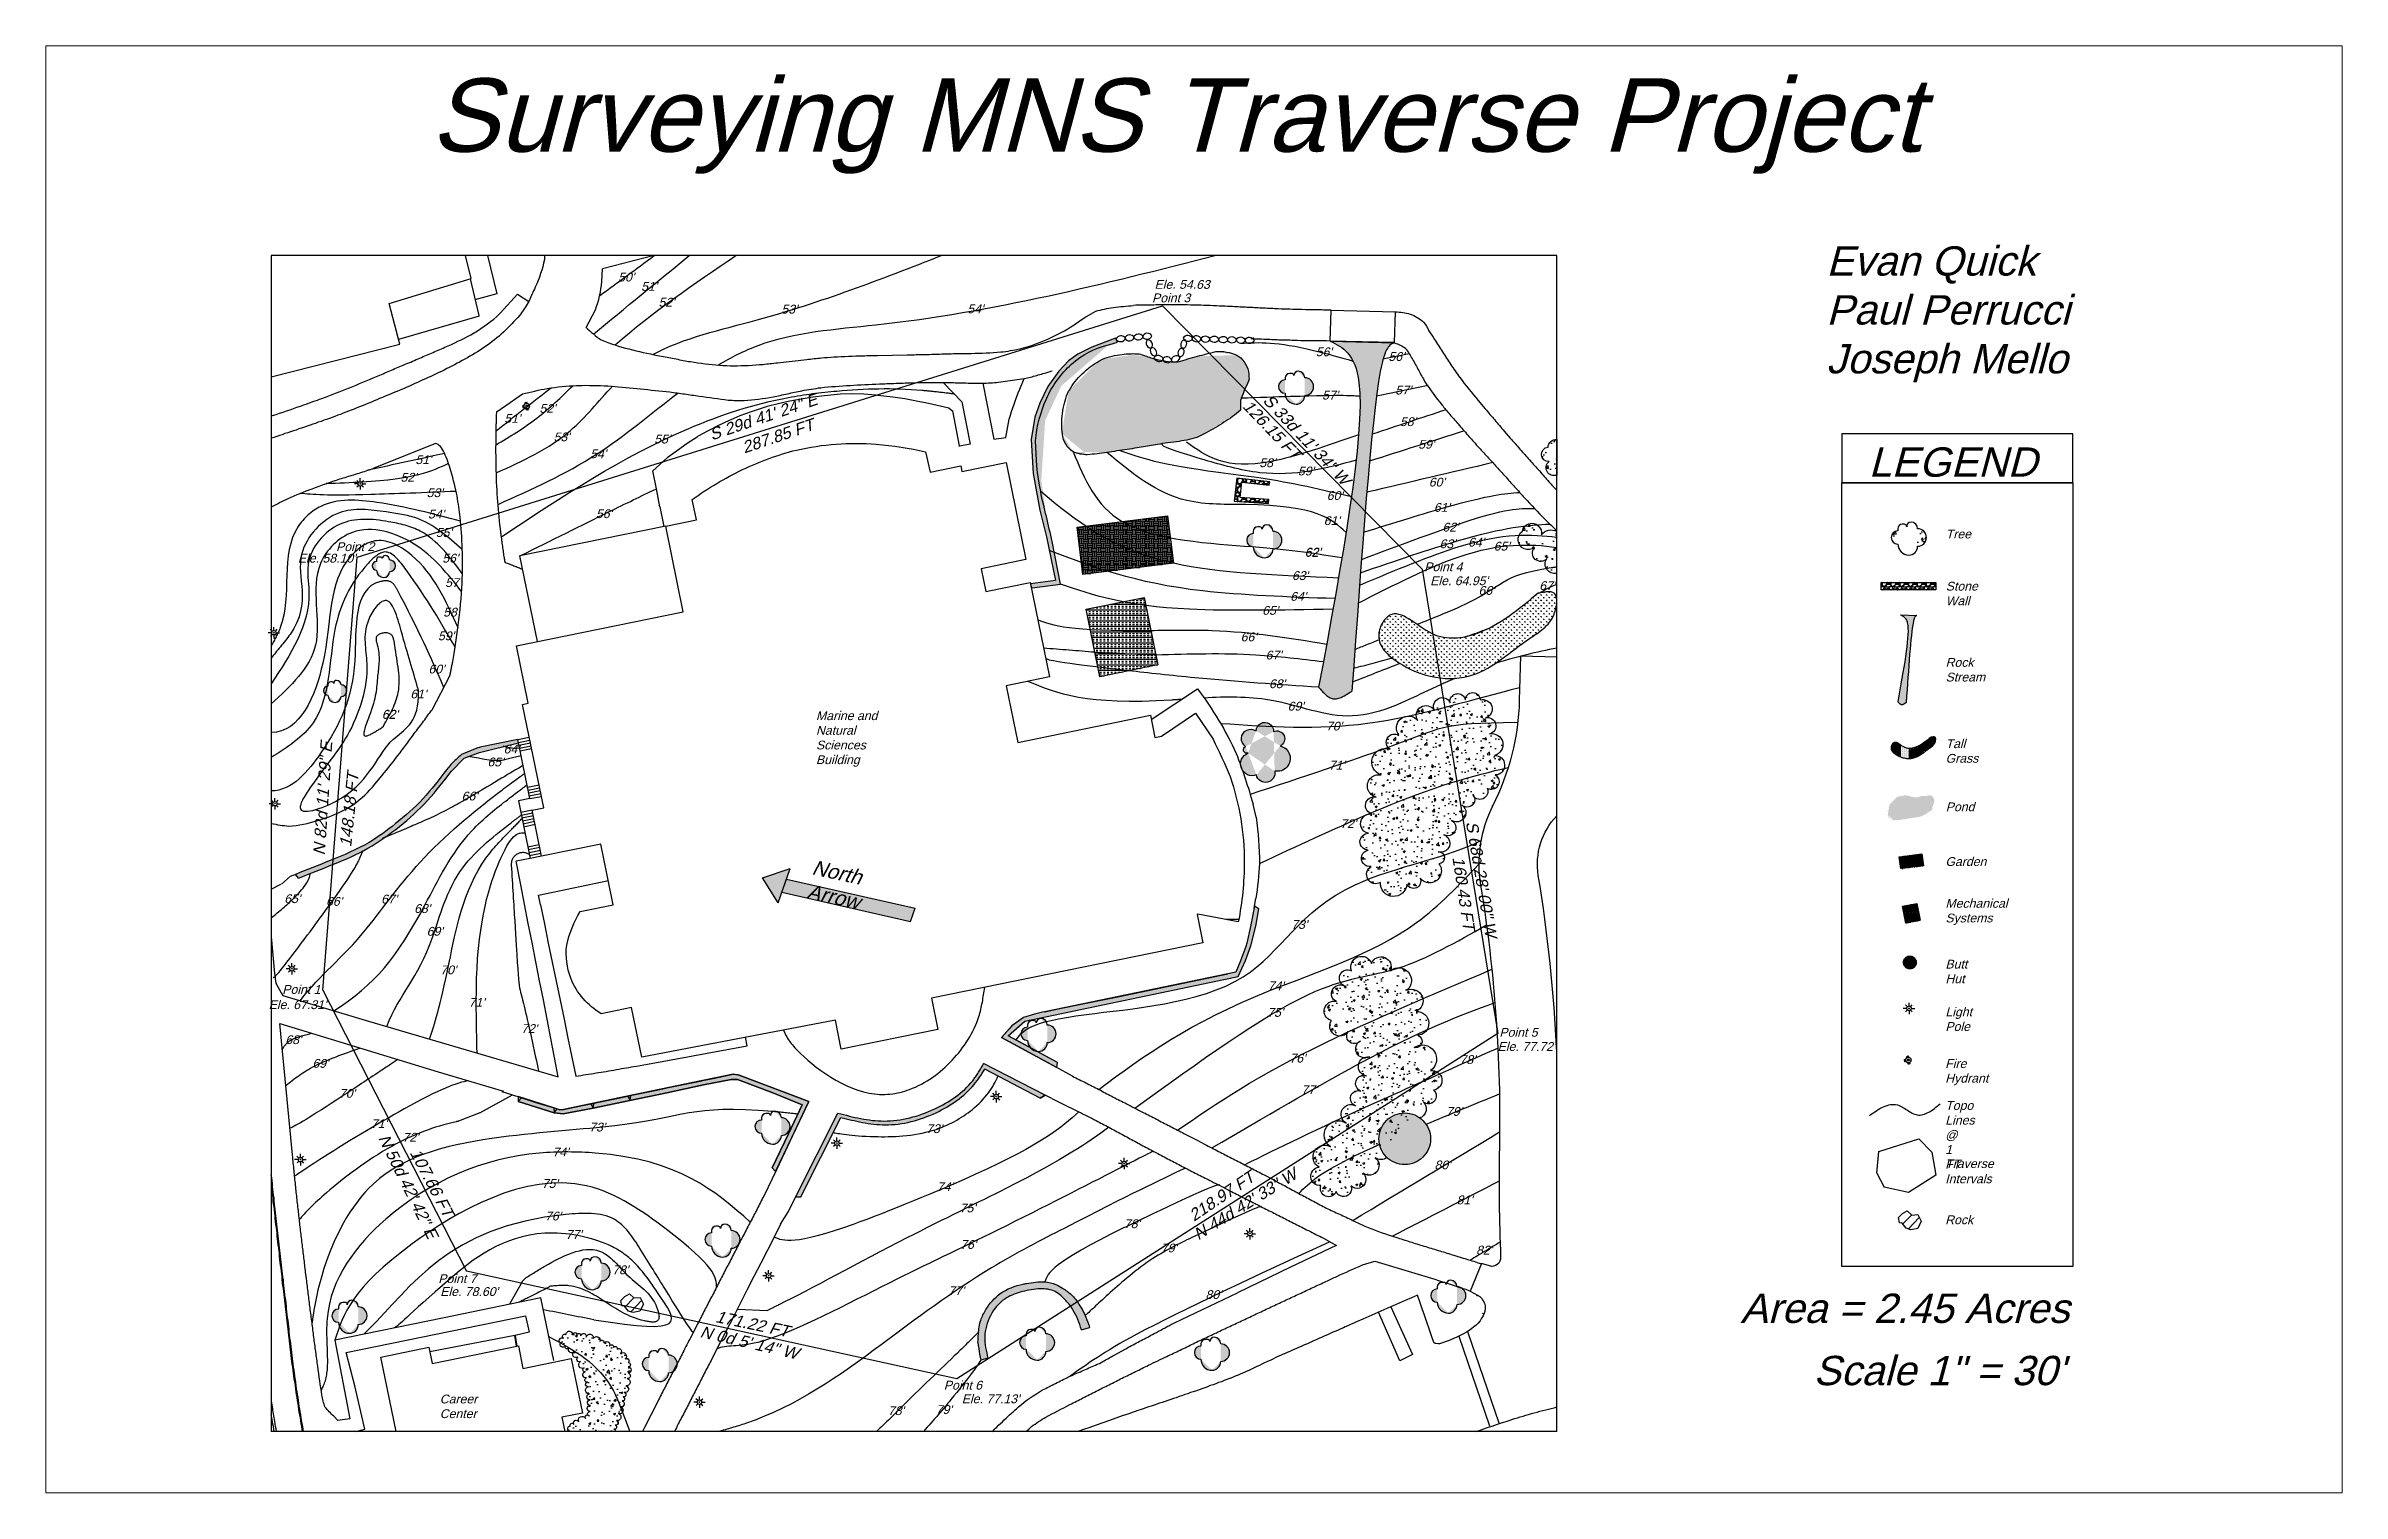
# Paper-space layout 'Layout1' of a CAD drawing. Header units: inches. Extents: x 0.3 to 16.3, y 0.2 to 10.3.
# The model-space entities are those that its viewports show. They can reach past a viewport. Long polylines and large blocks are cut down to what shows.
import ezdxf

# ---------------------------------------------------------------- set-up
doc = ezdxf.new("R2010")
doc.units = ezdxf.units.IN
doc.header["$LTSCALE"] = 0.5
doc.header["$MEASUREMENT"] = 0
doc.linetypes.add('LTP418', pattern=[40, 40, 0])
for name, color, linetype in [('ATH_FELD', 7, 'Continuous'), ('BUILDING', 7, 'Continuous'), ('LD-A-BLDG-INT', 253, 'Continuous'), ('LD-A-BOC', 7, 'Continuous'), ('LD-A-FOC', 7, 'Continuous'), ('LD-A-SHRUB', 7, 'Continuous'), ('LD-A-SW', 7, 'Continuous'), ('LD-A-TREELN', 7, 'Continuous'), ('LD-A-WALL', 7, 'Continuous'), ('LD-A-WALL-ST', 7, 'Continuous'), ('LD-L-PM', 7, 'Continuous'), ('Lengths Angles', 5, 'LTP418'), ('LTPOLE', 7, 'Continuous'), ('MONUMENTS', 7, 'Continuous'), ('My LAYER', 7, 'LTP418'), ('Names', 1, 'LTP418'), ('numbers', 7, 'LTP418'), ('RAMP', 7, 'Continuous'), ('TOPO', 80, 'LTP418'), ('Traverse', 4, 'LTP418')]:
    doc.layers.add(name, color=color, linetype=linetype)
doc.layers.add('LD-A-BLDG', color=7, linetype='Continuous', lineweight=30)
doc.styles.add('ARIAL', font='arial.ttf', dxfattribs={"oblique": 15})
pattern_1 = [(228.012787504, (-5992867.4035, -3124560.828), (-392.28650136, -441.32231403), [6.5970821, -653.1123064]), (184.969740728, (-5992871.8167, -3124565.7317), (588.42975204, 49.03581267), [11.3208, -1120.758845]), (132.51044708, (-5992883.095, -3124566.7124), (490.3581267, -539.39393937), [7.98244187, -790.26275537]), (267.273689006, (-5992902.2189, -3124578.9714), (49.03581267, 980.7162534), [10.3091912, -1020.60973313]), (292.833654178, (-5992902.7092, -3124589.269), (-245.17906335, 588.42975204), [10.10897796, -1000.79019742]), (357.273689006, (-5992898.7864, -3124598.5857), (-980.7162534, 49.03581267), [10.3091912, -1020.60973313]), (37.694240467, (-5992888.4889, -3124599.076), (-637.46556471, -490.3581267), [13.63337796, -1349.7033172]), (72.255328375, (-5992877.701, -3124590.74), (343.25068869, 1078.78787874), [12.8713124, -1274.2603929]), (121.429565615, (-5992873.778, -3124578.481), (-392.28650136, 637.46556471), [10.34410468, -1024.0674968]), (175.23635831, (-5992879.172, -3124569.6546), (539.39393937, -49.03581267), [11.80939284, -578.65998318]), (222.397437798, (-5992890.9406, -3124568.6738), (-588.42975204, -539.39393937), [15.2721058, -1511.93960072]), (138.814074834, (-5992853.6734, -3124579.4617), (-343.25068869, 294.21487602), [5.21255592, -516.0452828]), (171.46923439, (-5992857.5963, -3124576.0292), (637.46556471, -98.07162534), [9.91685565, -981.77108317]), (225, (-5992867.403, -3124574.558), (-5e-15, -49.03581267), [6.93469366, -62.41241766]), (203.19859051, (-5992870.836, -3124568.674), (245.17906335, 98.07162534), [3.73446942, -369.71115394]), (291.80140949, (-5992874.2685, -3124570.145), (-49.03581267, 147.10743801), [5.28130413, -258.78462855]), (30.96375653, (-5992872.307, -3124575.0485), (147.10743801, 98.07162534), [8.57778567, -277.34767913]), (161.56505118, (-5992864.952, -3124570.635), (98.07162534, -49.03581267), [6.20258898, -148.86226597]), (16.389540334, (-5992902.7092, -3124570.145), (490.3581267, 147.10743801), [8.689146, -860.2276683]), (70.34617594, (-5992894.373, -3124567.693), (-196.14325068, -539.3939393702), [7.28971295, -721.6800493]), (293.19859051, (-5992864.9517, -3124560.828), (-98.07162534, 245.17906335), [7.4688898, -365.97673355]), (343.610459666, (-5992862.0095, -3124567.693), (-490.3581267, 147.10743801), [8.689146, -860.2276683]), (339.44395478, (-5992902.709, -3124600.547), (-245.17906335, 98.07162534), [8.37923967, -410.58292744]), (294.77514057, (-5992894.8635, -3124603.4893), (-245.17906335, 539.39393937), [7.0208496, -695.0651419]), (66.80140949, (-5992864.461, -3124609.864), (98.07162534, 245.17906335), [7.4688898, -365.97673355]), (17.354024636, (-5992861.5192, -3124602.999), (-637.46556471, -196.14325068), [8.2199223, -813.77008353]), (69.44395478, (-5992888.489, -3124609.864), (-98.07162534, -245.17906335), [4.18961983, -414.77254727]), (101.30993247, (-5992867.403, -3124609.864), (-49.03581267, 196.14325068), [2.5003361, -247.53422958]), (165.96375653, (-5992867.894, -3124607.412), (147.10743801, -49.03581267), [10.10897796, -192.0708571]), (186.009005957, (-5992877.701, -3124604.9603), (490.3581267, 49.03581267), [9.368292, -927.45959364]), (303.69006753, (-5992872.307, -3124579.462), (-49.03581267, 98.07162534), [7.07204297, -169.72909394]), (353.157226587, (-5992868.3842, -3124585.346), (833.60881539, -98.07162534), [12.3469234, -1222.34329115]), (60.9453959, (-5992856.125, -3124586.817), (-196.14325068, -343.25068869), [5.04853113, -499.8060598]), (90, (-5992853.673, -3124582.404), (-49.03581267, 49.03581267), [2.94214876, -46.0936639]), (120.256437164, (-5992878.6817, -3124603.4893), (196.14325068, -343.25068869), [6.81225124, -674.41502976]), (48.012787504, (-5992882.1142, -3124597.605), (392.28650136, 441.32231403), [13.1941642, -646.51522432]), (0, (-5992873.29, -3124587.8), (49.03581267, 49.03581267), [12.7493113, -36.28650138]), (325.30484647, (-5992860.5384, -3124587.7978), (490.3581267, -343.25068869), [7.7532485, -767.5710263]), (254.0546041, (-5992854.164, -3124592.211), (-49.03581267, -196.14325068), [7.1397124, -349.84639235]), (207.645975364, (-5992856.1252, -3124599.076), (-931.68044073, -490.3581267), [11.62467493, -1150.84473946]), (175.42607874, (-5992866.4227, -3124604.47), (-637.46556471, 49.03581267), [12.29813278, -1217.5137924])]
pattern_2 = [(50, (-5992902.71, -3124609.86), (117.2381198, -10.2570065), [12.2589532, -134.8484848]), (355, (-5992902.71, -3124609.86), (-22.6792813, 122.9478419), [9.8071625, -107.8787879]), (100.4514445, (-5992892.94, -3124610.72), (94.5588381, 112.6908341), [10.418507, -114.6035775]), (46.1842, (-5992902.71, -3124577.17), (174.4434865, -27.0545748), [18.3884298, -202.2727273]), (96.6356355, (-5992888.17, -3124579.43), (152.773027, 159.222324), [15.6277694, -171.905463]), (351.184164, (-5992902.71, -3124577.17), (152.773027, 159.222324), [14.710744, -161.818182]), (21, (-5992886.36, -3124585.35), (97.5660746, -65.8091483), [12.2589532, -134.8484848]), (326, (-5992886.36, -3124585.35), (39.7705501, 118.5277392), [9.8071625, -107.8787879]), (71.4514447, (-5992878.23, -3124590.83), (137.3366236, 52.7185906), [10.4185067, -114.6035775]), (37.5, (-5992902.71, -3124609.864), (1.9875613, 54.41240218), [0, -106.5711662, 0, -109.51331496, 0, -108.28741965]), (7.5, (-5992902.71, -3124609.864), (42.99942852, 64.46766273), [0, -62.4389348, 0, -104.11937557, 0, -41.271809]), (327.5, (-5992939.16, -3124609.864), (87.25472326, -3.68665488), [0, -40.8631772, 0, -127.49311294, 0, -169.1735537]), (317.5, (-5992955.504, -3124609.864), (95.3233592, 16.3624305), [0, -53.1221304, 0, -84.6685032, 0, -120.137741])]

psp = doc.layouts.get("Layout1")

msp = doc.modelspace()

# ---------------------------------------------------------------- texts
at = {"layer": 'ATH_FELD', "char_height": 49, "attachment_point": 1, "style": 'ARIAL'}
for s, width, insert in [("50'", 6.28, (392471, 210080)), ("51'", 6.97, (392599, 210028)), ("52'", 8.13, (392696, 209940)), ("53'", 5.35, (393381, 209901)), ("54'", 6.28, (394418, 209903)), ("56'", 6.28, (396361, 209663)), ("56'", 6.28, (396766, 209637)), ("52'", 8.13, (392032, 209348)), ("57'", 7.2, (396396, 209422)), ("57'", 7.2, (396804, 209450)), ("51'", 6.97, (391836, 209292)), ("58'", 6.04, (396830, 209274)), ("53'", 5.35, (392111, 209189)), ("54'", 6.28, (392315, 209095)), ("55'", 5.35, (392672, 209177)), ("59'", 6.74, (396932, 209148)), ("52'", 8.13, (391257, 208964)), ("51'", 6.97, (391340, 209062)), ("58'", 6.04, (396046, 209045, -36)), ("59'", 6.74, (396261, 208999)), ("53'", 5.35, (391403, 208878)), ("60'", 7.67, (396422, 208862, -122)), ("60'", 7.67, (396991, 208937, 336)), ("75'", 6.38, (394375, 204891))]:
    msp.add_mtext_dynamic_manual_height_columns(s, width=width, gutter_width=0.5, heights=[0], dxfattribs=dict(at, insert=insert))
at = {"layer": 'ATH_FELD', "attachment_point": 1, "style": 'ARIAL'}
for s, width, insert, char_height, rotation in [('126.15 FT', 538.57, (395996, 209377), 65.4, 313.8906), ('S 33d 11\' 34" W', 899.18, (396109, 209409), 65.38, 313.3964)]:
    msp.add_mtext_dynamic_manual_height_columns(s, width=width, gutter_width=0.5, heights=[0], dxfattribs=dict(at, insert=insert, char_height=char_height, rotation=rotation))
at = {"layer": 'BUILDING', "insert": (393574, 207635), "char_height": 49.04, "width": 367.73, "attachment_point": 1, "style": 'ARIAL'}
msp.add_mtext('Marine and Natural Sciences Building', dxfattribs=at)
at = {"layer": 'My LAYER', "attachment_point": 1, "style": 'ARIAL'}
for s, width, insert, char_height in [('Surveying MNS Traverse Project', 9109.77, (391423, 211163), 408.63), ('Evan Quick\\PPaul Perrucci \\PJoseph Mello', 2005.73, (399208, 210227), 163.45), ('LEGEND', 78.76, (399444, 209106), 163.5), ('Area = 2.45 Acres', 2192.25, (398729, 204389), 163.45), ('Scale 1" = 30\'', 1918.37, (399136, 204042), 163.45), ('Career Center', 188.46, (391476, 203826), 49.04)]:
    msp.add_mtext_dynamic_manual_height_columns(s, width=width, gutter_width=0.5, heights=[0], dxfattribs=dict(at, insert=insert, char_height=char_height))
at = {"layer": 'My LAYER', "insert": (393564, 206807), "char_height": 81.73, "attachment_point": 1, "rotation": 347.759, "style": 'ARIAL'}
msp.add_mtext_dynamic_manual_height_columns('North Arrow', width=76.03, gutter_width=0.5, heights=[0], dxfattribs=at)
at = {"layer": 'Names', "attachment_point": 1, "style": 'ARIAL'}
for s, width, heights, insert, char_height in [('Ele. 54.63', 490.63, [0], (395462, 210039), 49), ('Point 3', 380.33, [0], (395448, 209964), 49), ('Point 2', 279.19, [0], (390898, 208577), 49), ('Tree', 35.3, [0], (399874, 208648), 49), ("Ele. 58.10'", 372.16, [0], (390685, 208513), 49.04), ('Point 4', 306.35, [0], (396966, 208465), 49), ("Ele. 64.95'", 374.04, [0], (396999, 208387), 49.04), ('Stone Wall', 31.94, [0], (399874, 208357), 49), ('Rock Stream', 43.26, [0], (399873, 207932), 49.04), ('Tall Grass', 34.13, [0], (399873, 207479), 49), ('Pond', 33.92, [0], (399874, 207127), 49), ('Garden', 21.23, [0], (399872, 206822), 49), ('Mechanical Systems', 18.34, [0], (399872, 206589), 49.04), ('Butt Hut', 14.9, [0], (399872, 206250), 49), ("Ele. 67.31'", 485.08, [0], (390522, 206024), 49.04), ('Point 1', 436.49, [0], (390598, 206109, 838), 49), ('Light Pole', 10.42, [0], (399872, 205984), 49), ("Ele. 77.72'", 415.8, [0], (397375, 205791), 49.04), ('Point 5', 363.4, [0], (397385, 205870), 49), ('Fire Hydrant', 12.02, [0], (399871, 205696), 49.04), ('Topo Lines @ 1 FT Intervals', 49.22, [0], (399871, 205462), 49.04), ('Traverse', 35.54, [0], (399871, 205138), 49), ('Rock', 49.81, [5.23], (399871, 204825), 49), ('Point 7', 304.81, [0], (391468, 204497), 49), ("Ele. 78.60'", 388.46, [0], (391479, 204425, 353), 49.04), ('Point 6', 388.76, [0], (394287, 203903), 49), ("Ele. 77.13'", 495.89, [0], (394387, 203827), 49.04)]:
    msp.add_mtext_dynamic_manual_height_columns(s, width=width, gutter_width=0.5, heights=heights, dxfattribs=dict(at, insert=insert, char_height=char_height))
for s, width, insert, char_height, rotation in [('S 29d 41\' 24" E', 886.44, (392972, 209206), 65.38, 18.7459), ('287.85 FT', 650.72, (393154, 209134), 65.4, 18.7082), ('N 82d 11\' 29" E', 762.67, (390770, 206835, 0), 65.38, 86.2221), ('148.18 FT', 621.78, (390917, 206883), 65.4, 84.1057), ('S 68d 28\' 00" W', 769.93, (397262, 207028), 65.38, 279.7139), ('160.43 FT', 526.44, (397187, 206831), 65.4, 278.6504), ('N 50d 42\' 42" E', 753.98, (391190, 205286), 65.38, 296.1367), ('107.66 FT', 593.73, (391365, 205206), 65.4, 297.6956), ('218.97 FT', 802.85, (395645, 204843, 93), 65.4, 34.0904), ('N 44d 42\' 33" W', 844.72, (395671, 204740), 65.38, 32.2086), ('171.22 FT', 529.32, (393023, 204295), 65.4, 348.1821), ('N 0d 5\' 14" W', 774.88, (392938, 204211), 65.38, 347.0373)]:
    msp.add_mtext_dynamic_manual_height_columns(s, width=width, gutter_width=0.5, heights=[0], dxfattribs=dict(at, insert=insert, char_height=char_height, rotation=rotation))
at = {"layer": 'numbers', "char_height": 49, "attachment_point": 1, "style": 'ARIAL'}
for s, width, insert in [("54'", 6.28, (391411, 208759)), ("56'", 6.28, (392347, 208761)), ("61'", 8.13, (396405, 208722, 463)), ("61'", 8.13, (397019, 208796)), ("55'", 5.35, (391454, 208656, 1)), ("63'", 9.92, (397051, 208593)), ("62'", 8.73, (397067, 208686)), ("64'", 6.76, (397210, 208602, 43)), ("65'", 6.76, (397353, 208580, 61)), ("56'", 6.28, (391490, 208513)), ("62'", 8.73, (396299, 208547)), ("62'", 9.29, (396299, 208545)), ("57'", 7.2, (391506, 208377)), ("63'", 9.92, (396228, 208416, -133)), ("66'", 6.99, (397268, 208333)), ("67'", 8.34, (397607, 208360)), ("58'", 6.04, (391495, 208212)), ("65'", 6.76, (396062, 208222, -150)), ("64'", 6.76, (396218, 208300)), ("59'", 6.74, (391466, 208080)), ("66'", 6.99, (395942, 208074, -2)), ("67'", 8.34, (396081, 207973, -3)), ("60'", 7.67, (391413, 207895, 235)), ("68'", 6.54, (396100, 207813)), ("61'", 8.13, (391312, 207756)), ("69'", 8.79, (396204, 207688, 4)), ("62'", 8.73, (391153, 207643)), ("62'", 9.29, (391153, 207642)), ("70'", 7.44, (396418, 207577)), ("64'", 6.76, (391832, 207449)), ("65'", 6.76, (391742, 207377)), ("71'", 6.72, (396433, 207359)), ("66'", 6.99, (391598, 207187)), ("72'", 8.23, (396497, 207033, 1270)), ("65'", 6.76, (390609, 206615)), ("66'", 6.99, (390842, 206600)), ("67'", 8.34, (391149, 206613)), ("68'", 6.54, (391333, 206560)), ("69'", 8.79, (391403, 206433)), ("73'", 7.05, (396224, 206471)), ("70'", 7.44, (391479, 206218)), ("71'", 6.72, (391637, 206037, 873)), ("74'", 9.57, (396093, 206129, -33)), ("72'", 8.23, (391930, 205891)), ("75'", 6.38, (396090, 205981)), ("68'", 6.54, (390615, 205829)), ("69'", 8.79, (390766, 205697)), ("76'", 8.06, (396214, 205726)), ("78'", 10.92, (397162, 205718, -23)), ("70'", 7.44, (390914, 205530)), ("77'", 8.4, (396280, 205550)), ("79'", 5.54, (397087, 205429)), ("71'", 6.72, (391092, 205361)), ("72'", 8.23, (391268, 205285)), ("73'", 7.05, (392309, 205342)), ("73'", 7.05, (394188, 205333)), ("74'", 9.57, (392105, 205203, -4)), ("80'", 7.39, (397023, 205131)), ("75'", 6.38, (392045, 205027)), ("74'", 9.57, (394248, 205010)), ("81'", 5.71, (397146, 204936, 344)), ("76'", 8.06, (392063, 204846)), ("77'", 8.4, (392178, 204743, 29)), ("78'", 10.92, (395291, 204803)), ("76'", 8.06, (394378, 204687)), ("79'", 5.54, (395497, 204668)), ("82'", 7.22, (397255, 204656)), ("78'", 10.92, (392438, 204546)), ("77'", 8.4, (394311, 204430)), ("80'", 7.39, (395746, 204408)), ("78'", 10.92, (393975, 203761)), ("79'", 5.54, (394242, 203767, -10))]:
    msp.add_mtext_dynamic_manual_height_columns(s, width=width, gutter_width=0.5, heights=[0], dxfattribs=dict(at, insert=insert))

# ---------------------------------------------------------------- blocks, each defined once
blk = doc.blocks.new('STONE')
for centre, radius, start, end in [((-0.025391, -0.410156), 0.92069, 26.29479, 152.560272), ((-0.017578, 0.443359), 0.930561, 207.752918, 331.666791)]:
    blk.add_arc(centre, radius, start, end)
blk = doc.blocks.new('MTREE')
for p, q in [((0.25, 0.3125), (0.1875, 0.3125)), ((0.375, 0.125), (0.375, 0.1875))]:
    blk.add_line(p, q)
for centre, radius, start, end in [((-0.1875, 0), 0.3125, 90, 180), ((-0.25, 0), 0.25, 180, 270), ((0, 0.3125), 0.1875, 0, 180), ((0.25, 0.1875), 0.125, 0, 90), ((0.3125, 0.125), 0.0625, 270, 0), ((0.3125, -0.0625), 0.125, 0, 90), ((0, -0.25), 0.25, 180, 0), ((0.25, -0.0625), 0.1875, 270, 0)]:
    blk.add_arc(centre, radius, start, end)
blk = doc.blocks.new('LTPOLE')
for p, q in [((-0.097, 0), (-0.246, 0)), ((-0.069, 0.068), (-0.141, 0.144)), ((0, 0.095), (0, 0.244)), ((0.065, 0.07), (0.145, 0.147)), ((0.093, 0), (0.242, 0)), ((-0.071, -0.068), (-0.145, -0.14)), ((0, -0.097), (0, -0.243)), ((0.069, -0.066), (0.146, -0.14))]:
    blk.add_line(p, q)
for centre, radius in [((-0.002, 0), 0.0947), ((0, 0), 0.0127)]:
    blk.add_circle(centre, radius)
blk = doc.blocks.new('STREE')
for p, q in [((0.25, 0.3125), (0.1875, 0.3125)), ((0.375, 0.125), (0.375, 0.1875))]:
    blk.add_line(p, q)
for centre, radius, start, end in [((-0.1875, 0), 0.3125, 90, 180), ((-0.25, 0), 0.25, 180, 270), ((0, 0.3125), 0.1875, 0, 180), ((0.25, 0.1875), 0.125, 0, 90), ((0.3125, 0.125), 0.0625, 270, 0), ((0.3125, -0.0625), 0.125, 0, 90), ((0, -0.25), 0.25, 180, 0), ((0.25, -0.0625), 0.1875, 270, 0)]:
    blk.add_arc(centre, radius, start, end)
blk = doc.blocks.new('RETWALL')
for p, q in [((-0.18, 0), (0, -0.49)), ((0, -0.49), (0.19, 0))]:
    blk.add_line(p, q)
blk = doc.blocks.new('BOULDER')
for p, q in [((-0.365234, -0.011719), (-0.302734, 0.179688)), ((0.154297, -0.378906), (-0.330078, 0.085938)), ((-0.302734, 0.179688), (-0.085938, 0.353516)), ((-0.117188, 0.326172), (0.257813, -0.050781)), ((-0.085938, 0.353516), (-0.072266, 0.466797)), ((-0.072266, 0.466797), (0.152344, 0.503906)), ((0.152344, 0.503906), (0.324219, 0.339844)), ((0.439453, 0.132813), (0.257813, -0.052734)), ((0.324219, 0.339844), (0.439453, 0.132813)), ((-0.310547, -0.310547), (-0.367188, -0.021484)), ((-0.003906, -0.460938), (-0.310547, -0.310547)), ((0.283203, -0.318359), (-0.003906, -0.460938)), ((0.257813, -0.052734), (0.283203, -0.318359))]:
    blk.add_line(p, q)
blk = doc.blocks.new('Hyd_vhb')
for p, q in [((-0.062, 0.006), (-0.066, 0.006)), ((-0.066, 0.006), (-0.066, -0.004)), ((-0.056, 0.021), (-0.062, 0.021)), ((-0.062, 0.021), (-0.062, -0.021)), ((-0.056, -0.021), (-0.056, 0.021)), ((-0.045, 0.015), (-0.056, 0.015)), ((-0.022, 0.062), (0.02, 0.062)), ((-0.022, 0.056), (-0.022, 0.062)), ((0.02, 0.056), (-0.022, 0.056)), ((-0.016, 0.045), (-0.016, 0.056)), ((0.005, 0.006), (-0.006, 0.006)), ((-0.006, 0.006), (-0.006, -0.005)), ((-0.005, 0.066), (-0.005, 0.062)), ((0.005, 0.066), (-0.005, 0.066)), ((0.005, 0.066), (0.005, 0.062)), ((0.005, -0.005), (0.005, 0.006)), ((0.014, 0.045), (0.014, 0.056)), ((0.02, 0.062), (0.02, 0.056)), ((0.044, 0.016), (0.055, 0.016)), ((0.061, 0.022), (0.055, 0.022)), ((0.055, 0.022), (0.055, -0.02)), ((0.061, -0.02), (0.061, 0.022)), ((0.065, 0.005), (0.061, 0.005)), ((0.065, -0.005), (0.065, 0.005)), ((-0.066, -0.004), (-0.062, -0.004)), ((-0.062, -0.021), (-0.056, -0.021)), ((-0.045, -0.015), (-0.056, -0.015)), ((-0.006, -0.005), (0.005, -0.005)), ((0.044, -0.014), (0.055, -0.014)), ((0.055, -0.02), (0.061, -0.02)), ((0.061, -0.005), (0.065, -0.005))]:
    blk.add_line(p, q)
for radius in [0.0469, 0.0153]:
    blk.add_circle((0, 0), radius)

# ---------------------------------------------------------------- hatches: boundary and pattern name
at = {"layer": 'ATH_FELD'}
h = msp.add_hatch(color=256, dxfattribs=at)
h.dxf.hatch_style = 1
h.set_gradient(color1=(0, 0, 255), one_color=1, tint=1, name='INVHEMISPHERICAL')
edge = h.paths.add_edge_path()
edge.add_line((395569, 209136), (395535, 209132))
edge.add_arc((395817, 207235), 1917, 98.4502, 100.1628)
edge.add_line((395479, 209122), (395422, 209113))
edge.add_line((395422, 209113), (395365, 209104))
edge.add_arc((394172, 216216), 7211, 279.068, 279.5239, ccw=False)
edge.add_arc((394228, 216225), 7212, 278.1642, 278.6189, ccw=False)
edge.add_arc((394699, 212644), 3601, 277.9362, 278.847, ccw=False)
edge.add_arc((394917, 211008), 1950, 274.9984, 278.2035, ccw=False)
edge.add_arc((395089, 209277), 212, 247.5425, 269.5425, ccw=False)
edge.add_arc((395087, 209197), 140, 186.9312, 235.656, ccw=False)
edge.add_line((394948, 209180), (394946, 209193))
edge.add_arc((395368, 209235), 424, 169.9343, 185.6593, ccw=False)
edge.add_arc((395331, 209257), 384, 154.8328, 172.0985, ccw=False)
edge.add_line((394983, 209420), (394987, 209426))
edge.add_arc((395335, 209224), 402, 133.4313, 149.8204, ccw=False)
edge.add_arc((395386, 209181), 470, 119.9947, 134.3546, ccw=False)
edge.add_line((395152, 209587), (395171, 209598))
edge.add_arc((395314, 209238), 387, 94.8442, 111.669, ccw=False)
edge.add_arc((395341, 209249), 380, 84.6854, 99.0264, ccw=False)
edge.add_arc((395320, 209398), 236, 67.9478, 76.1933, ccw=False)
edge.add_arc((395674, 210381), 809, 250.8667, 253.2744)
edge.add_arc((395616, 210182), 601, 253.075, 264.1049)
edge.add_line((395554, 209583), (395592, 209583))
edge.add_arc((395546, 209851), 271, 279.6664, 291.8214)
edge.add_arc((397072, 204648), 5151, 105.4243, 106.0635, ccw=False)
edge.add_arc((396431, 207008), 2706, 103.4045, 105.6162, ccw=False)
edge.add_arc((395824, 209414), 227, 65.1239, 95.1921, ccw=False)
edge.add_line((395920, 209620), (395943, 209606))
edge.add_arc((395842, 209500), 147, -0.1381, 46.2413, ccw=False)
edge.add_line((395988, 209499), (395989, 209489))
edge.add_arc((395838, 209517), 154, 328.0035, 349.482, ccw=False)
edge.add_arc((397135, 208951), 1264, 157.4458, 160.0396)
edge.add_line((395947, 209383), (395942, 209368))
edge.add_line((395942, 209368), (395941, 209314))
edge.add_arc((395545, 209756), 594, 300.8233, 311.8753, ccw=False)
edge.add_arc((395245, 210163), 1098, 297.3767, 303.4047, ccw=False)
edge.add_line((395750, 209188), (395697, 209162))
edge.add_arc((395526, 209684), 549, 276.2161, 288.1306, ccw=False)
edge.add_line((395585, 209138), (395569, 209136))
at = {"layer": 'ATH_FELD', "true_color": 0x05571b}
h = msp.add_hatch(dxfattribs=at)
h.set_pattern_fill('AR-CONC', color=108, scale=16.345271)
h.set_pattern_definition(pattern_2)
edge = h.paths.add_edge_path()
edge.add_line((397705, 209151), (397705, 208952))
edge.add_arc((397689, 208993), 43.9, 127.3949, 291.2745, ccw=False)
edge.add_arc((397659, 209068), 39.5, 94.3624, 274.3624, ccw=False)
edge.add_arc((397702, 209104), 46.3, 87.0838, 176.6514, ccw=False)
at = {"layer": 'ATH_FELD'}
h = msp.add_hatch(dxfattribs=at)
h.set_pattern_fill('GRAVEL', scale=49.035813)
h.set_pattern_definition(pattern_1)
h.paths.add_polyline_path([(396104, 208914), (395920, 208935), (395906, 208806), (396097, 208793), (396099, 208815), (395939, 208826), (395948, 208912), (396102, 208895)])
at = {"layer": 'Lengths Angles'}
h = msp.add_hatch(color=256, dxfattribs=at)
h.dxf.hatch_style = 1
h.set_gradient(color1=(0, 0, 255), one_color=1, tint=1, name='INVHEMISPHERICAL')
edge = h.paths.add_edge_path()
edge.add_line((399706, 207043), (399698, 207042))
edge.add_arc((399768, 206568), 479, 98.4502, 100.1628)
edge.add_line((399683, 207040), (399669, 207038))
edge.add_line((399669, 207038), (399655, 207035))
edge.add_arc((399357, 208813), 1803, 279.068, 279.5239, ccw=False)
edge.add_arc((399371, 208816), 1803, 278.1642, 278.6189, ccw=False)
edge.add_arc((399488, 207920), 900, 277.9362, 278.847, ccw=False)
edge.add_arc((399543, 207511), 487, 274.9984, 278.2035, ccw=False)
edge.add_arc((399586, 207079), 53, 247.5425, 269.5425, ccw=False)
edge.add_arc((399586, 207059), 35.1, 186.9312, 235.656, ccw=False)
edge.add_line((399551, 207054), (399550, 207058))
edge.add_arc((399656, 207068), 106, 169.9343, 185.6593, ccw=False)
edge.add_arc((399647, 207073), 96, 154.8328, 172.0985, ccw=False)
edge.add_line((399560, 207114), (399561, 207116))
edge.add_arc((399648, 207065), 101, 133.4313, 149.8204, ccw=False)
edge.add_arc((399660, 207055), 117, 119.9947, 134.3546, ccw=False)
edge.add_line((399602, 207156), (399607, 207159))
edge.add_arc((399642, 207069), 96.8, 94.8442, 111.669, ccw=False)
edge.add_arc((399649, 207072), 95, 84.6854, 99.0264, ccw=False)
edge.add_arc((399644, 207109), 59.1, 67.9478, 76.1933, ccw=False)
edge.add_arc((399732, 207355), 202, 250.8667, 253.2744)
edge.add_arc((399718, 207305), 150, 253.075, 264.1049)
edge.add_line((399702, 207155), (399712, 207155))
edge.add_arc((399700, 207222), 67.9, 279.6664, 291.8214)
edge.add_arc((400082, 205921), 1288, 105.4243, 106.0635, ccw=False)
edge.add_arc((399921, 206511), 676, 103.4045, 105.6162, ccw=False)
edge.add_arc((399770, 207113), 56.9, 65.1239, 95.1921, ccw=False)
edge.add_line((399794, 207164), (399800, 207161))
edge.add_arc((399774, 207134), 36.7, -0.1381, 46.2413, ccw=False)
edge.add_line((399811, 207134), (399811, 207132))
edge.add_arc((399773, 207139), 38.4, 328.0035, 349.482, ccw=False)
edge.add_arc((400098, 206997), 316, 157.4458, 160.0396)
edge.add_line((399801, 207105), (399799, 207101))
edge.add_line((399799, 207101), (399799, 207088))
edge.add_arc((399700, 207198), 149, 300.8233, 311.8753, ccw=False)
edge.add_arc((399625, 207300), 275, 297.3767, 303.4047, ccw=False)
edge.add_line((399751, 207056), (399738, 207050))
edge.add_arc((399695, 207180), 137, 276.2161, 288.1306, ccw=False)
edge.add_line((399710, 207044), (399706, 207043))
at = {"layer": 'MONUMENTS'}
h = msp.add_hatch(dxfattribs=at)
h.set_pattern_fill('GRAVEL', scale=49.035813)
h.set_pattern_definition(pattern_1)
edge = h.paths.add_edge_path()
edge.add_line((395244, 209715), (395112, 209665))
edge.add_line((395112, 209665), (395035, 209626))
edge.add_line((395035, 209626), (394982, 209589))
edge.add_line((394982, 209589), (394929, 209531))
edge.add_line((394929, 209531), (394867, 209446))
edge.add_line((394867, 209446), (394823, 209352))
edge.add_line((394823, 209352), (394795, 209275))
edge.add_line((394795, 209275), (394774, 209150))
edge.add_line((394774, 209150), (394786, 208960))
edge.add_line((394786, 208960), (394823, 208756))
edge.add_line((394823, 208756), (394859, 208608))
edge.add_line((394859, 208608), (394909, 208365))
edge.add_line((394909, 208365), (394770, 208346))
edge.add_line((394770, 208346), (394775, 208322))
edge.add_line((394775, 208322), (394779, 208323))
edge.add_line((394779, 208323), (394938, 208344))
edge.add_line((394938, 208344), (394891, 208581))
edge.add_arc((385293, 206456), 9831, 12.4862, 13.3206)
edge.add_arc((397030, 209292), 2245, 191.084, 194.7385, ccw=False)
edge.add_arc((396297, 209148), 1498, 180.1794, 191.0694, ccw=False)
edge.add_arc((395497, 209088), 700, 155.6284, 175.4938, ccw=False)
edge.add_arc((395383, 209145), 573, 132.1319, 156.133, ccw=False)
edge.add_arc((395310, 209223), 466, 102.9205, 131.9681, ccw=False)
edge.add_line((395206, 209678), (395213, 209680))
edge.add_line((395213, 209680), (395256, 209693))
edge.add_line((395256, 209693), (395244, 209715))
h = msp.add_hatch(dxfattribs=at)
h.set_pattern_fill('GRAVEL', scale=49.035813)
h.set_pattern_definition(pattern_1)
edge = h.paths.add_edge_path()
edge.add_spline(control_points=[(390689, 206705), (390754, 206731), (390885, 206782), (391080, 206865), (391254, 206991), (391410, 207129), (391504, 207253), (391541, 207301)], knot_values=[0, 0, 0, 0, 12.850615, 25.794713, 38.870626, 51.893108, 64.811794, 64.811794, 64.811794, 64.811794], degree=3, periodic=0)
edge.add_line((391541, 207301), (391612, 207374))
edge.add_line((391612, 207374), (391697, 207406))
edge.add_line((391697, 207406), (391915, 207459))
edge.add_line((391915, 207459), (391911, 207478))
edge.add_line((391911, 207478), (391701, 207435))
edge.add_line((391701, 207435), (391683, 207430))
edge.add_line((391683, 207430), (391598, 207394))
edge.add_spline(control_points=[(391598, 207394), (391577, 207376), (391547, 207351), (391479, 207264), (391388, 207143), (391237, 207012), (391069, 206886), (390874, 206806), (390736, 206751), (390671, 206726)], knot_values=[0, 0, 0, 0, 82.663548, 118.736784, 327.863624, 536.878398, 716.477891, 954.981477, 1164.188718, 1164.188718, 1164.188718, 1164.188718], degree=3, periodic=0)
edge.add_line((390671, 206726), (390689, 206705))
h = msp.add_hatch(dxfattribs=at)
h.set_pattern_fill('GRAVEL', scale=49.035813)
h.set_pattern_definition(pattern_1)
edge = h.paths.add_edge_path()
edge.add_spline(control_points=[(394477, 204116), (394477, 204116), (394479, 204132), (394479, 204174), (394488, 204238), (394528, 204318), (394600, 204401), (394690, 204435), (394776, 204451), (394836, 204459), (394908, 204446), (394952, 204417), (395003, 204384), (395045, 204326), (395078, 204265), (395094, 204220), (395100, 204201)], knot_values=[60.37073, 60.37073, 60.37073, 60.37073, 60.383869, 63.387355, 68.055147, 72.119602, 79.380712, 87.77255, 88.956967, 95.17586, 99.153709, 101.757494, 105.501726, 109.48371, 114.545623, 118.211894, 118.211894, 118.211894, 118.211894], degree=3, periodic=0)
edge.add_line((395100, 204201), (395055, 204187))
edge.add_spline(control_points=[(395055, 204187), (395041, 204226), (395020, 204289), (394961, 204359), (394900, 204415), (394806, 204418), (394715, 204400), (394614, 204362), (394540, 204270), (394505, 204149), (394524, 204069), (394533, 204029)], knot_values=[0, 0, 0, 0, 121.711404, 196.647526, 273.357292, 361.217544, 462.117914, 555.420647, 678.226199, 800.732158, 920.591395, 920.591395, 920.591395, 920.591395], degree=3, periodic=0)
edge.add_line((394533, 204029), (394493, 204018))
edge.add_line((394493, 204018), (394486, 204051))
edge.add_spline(control_points=[(394486, 204051), (394483, 204073), (394480, 204094), (394477, 204116)], knot_values=[0, 0, 0, 0, 65.140235, 65.140235, 65.140235, 65.140235], degree=3, periodic=0)
at = {"layer": 'My LAYER', "true_color": 0x121569}
h = msp.add_hatch(dxfattribs=at)
h.set_pattern_fill('GRAVEL', color=166, scale=81.726354)
h.set_pattern_definition([(228.0127875, (-5992843.866, -3124528.1376), (-653.8108356, -735.53719005), [10.9951368, -1088.5205107]), (184.96974073, (-5992851.2216, -3124536.3102), (980.7162534, 81.72635445), [18.868, -1867.9314083]), (132.51044708, (-5992870.0187, -3124537.9447), (817.2635445, -898.98989895), [13.3040698, -1317.1045923]), (267.273689006, (-5992901.892, -3124558.3763), (81.72635445, 1634.527089), [17.1819853, -1701.0162219]), (292.83365418, (-5992902.7092, -3124575.539), (-408.63177225, 980.7162534), [16.8482966, -1667.9836624]), (357.273689006, (-5992896.171, -3124591.067), (-1634.527089, 81.72635445), [17.1819853, -1701.0162219]), (37.694240467, (-5992879.0086, -3124591.884), (-1062.44260785, -817.2635445), [22.7222966, -2249.5055287]), (72.255328375, (-5992861.0288, -3124577.9907), (572.08448115, 1797.9797979), [21.4521873, -2123.7673215]), (121.429565615, (-5992854.4907, -3124557.559), (-653.8108356, 1062.44260785), [17.2401745, -1706.7791613]), (175.23635831, (-5992863.4806, -3124542.848), (898.98989895, -81.72635445), [19.6823214, -964.4333053]), (222.3974378, (-5992883.095, -3124541.2138), (-980.7162534, -898.98989895), [25.4535096, -2519.8993345]), (138.81407483, (-5992820.983, -3124559.1936), (-572.08448115, 490.3581267), [8.6875932, -860.0754713]), (171.46923439, (-5992827.521, -3124553.4727), (1062.44260785, -163.4527089), [16.5280927, -1636.2851386]), (225, (-5992843.866, -3124551.02), (-9e-15, -81.72635445), [11.5578228, -104.0206961]), (203.19859051, (-5992849.587, -3124541.214), (408.63177225, 163.4527089), [6.2241157, -616.1852566]), (291.80140949, (-5992855.308, -3124543.666), (-81.72635445, 245.17906335), [8.80217355, -431.3077142]), (30.96375653, (-5992852.039, -3124551.838), (245.17906335, 163.4527089), [14.2963095, -462.2461319]), (161.56505118, (-5992839.78, -3124544.483), (163.4527089, -81.72635445), [10.3376483, -248.1037766]), (16.389540334, (-5992902.7092, -3124543.6656), (817.2635445, 245.17906335), [14.48191, -1433.7127805]), (70.34617594, (-5992888.816, -3124539.579), (-326.9054178, -898.9898989503), [12.1495216, -1202.8000821]), (293.19859051, (-5992839.78, -3124528.138), (-163.4527089, 408.63177225), [12.4481497, -609.9612226]), (343.610459666, (-5992834.8764, -3124539.5793), (-817.2635445, 245.17906335), [14.48191, -1433.7127805]), (339.44395478, (-5992902.709, -3124594.336), (-408.63177225, 163.4527089), [13.96539945, -684.3048791]), (294.77514057, (-5992889.633, -3124599.2395), (-408.63177225, 898.98989895), [11.701416, -1158.4419032]), (66.80140949, (-5992838.963, -3124609.864), (163.4527089, 408.63177225), [12.4481497, -609.9612226]), (17.35402464, (-5992834.059, -3124598.422), (-1062.44260785, -326.9054178), [13.6998705, -1356.2834725]), (69.44395478, (-5992879.009, -3124609.864), (-163.4527089, -408.63177225), [6.9826997, -691.2875788]), (101.30993247, (-5992843.866, -3124609.864), (-81.72635445, 326.9054178), [4.1672268, -412.5570493]), (165.96375653, (-5992844.684, -3124605.778), (245.17906335, -81.72635445), [16.8482966, -320.1180952]), (186.00900596, (-5992861.029, -3124601.6913), (817.2635445, 81.72635445), [15.61382, -1545.7659894]), (303.69006753, (-5992852.04, -3124559.194), (-81.72635445, 163.4527089), [11.7867383, -282.8818232]), (353.157226587, (-5992845.5008, -3124569.0008), (1389.34802565, -163.4527089), [20.5782057, -2037.2388186]), (60.9453959, (-5992825.069, -3124571.4525), (-326.9054178, -572.08448115), [8.41421855, -833.0100996]), (90, (-5992820.98, -3124564.1), (-81.72635445, 81.72635445), [4.9035813, -76.8227732]), (120.25643716, (-5992862.6633, -3124599.2395), (326.9054178, -572.08448115), [11.3537521, -1124.0250496]), (48.0127875, (-5992868.384, -3124589.4323), (653.8108356, 735.53719005), [21.9902736, -1077.5253739]), (0, (-5992853.67, -3124573.09), (81.72635445, 81.72635445), [21.2488522, -60.4775023]), (325.30484647, (-5992832.4246, -3124573.087), (817.2635445, -572.08448115), [12.9220808, -1279.2850438]), (254.0546041, (-5992821.8, -3124580.442), (-81.72635445, -326.9054178), [11.8995207, -583.0773206]), (207.645975364, (-5992825.0692, -3124591.884), (-1552.80073455, -817.2635445), [19.3744582, -1918.0745658]), (175.42607874, (-5992842.2317, -3124600.874), (-1062.44260785, 81.72635445), [20.496888, -2029.189654])])
edge = h.paths.add_edge_path()
edge.add_spline(control_points=[(396441, 209699), (396512, 209664), (396709, 209566), (396507, 208473), (396377, 207769)], knot_values=[0, 0, 0, 0, 58.241969, 163.01381, 163.01381, 163.01381, 163.01381], degree=3, periodic=0)
edge.add_spline(control_points=[(396377, 207769), (396403, 207740), (396456, 207677), (396526, 207723), (396563, 207748)], knot_values=[0, 0, 0, 0, 101.980918, 216.324727, 216.324727, 216.324727, 216.324727], degree=3, periodic=0)
edge.add_spline(control_points=[(396563, 207748), (396616, 208503), (396698, 209649), (396773, 209679), (396799, 209689)], knot_values=[0, 0, 0, 0, 109.397542, 166.087009, 166.087009, 166.087009, 166.087009], degree=3, periodic=0)
edge.add_line((396799, 209689), (396441, 209699))
h = msp.add_hatch(dxfattribs=at)
h.set_pattern_fill('GRAVEL', color=166, scale=20.431589)
h.set_pattern_definition([(228.0127875, (-1197698.9903, -625384.9251), (-163.4527089, -183.8842975125), [2.7487842, -272.13012767]), (184.96974073, (-1197700.8291, -625386.9683), (245.17906335, 20.4315886125), [4.717, -466.98285208]), (132.51044708, (-1197705.5284, -625387.3769), (204.315886125, -224.7474747375), [3.32601745, -329.27614807]), (267.273689006, (-1197713.4967, -625392.4848), (20.4315886125, 408.63177225), [4.29549633, -425.25405547]), (292.83365418, (-1197713.701, -625396.77545), (-102.1579430625, 245.17906335), [4.21207415, -416.9959156]), (357.273689006, (-1197712.0665, -625400.6575), (-408.63177225, 20.4315886125), [4.29549633, -425.25405547]), (37.694240467, (-1197707.7759, -625400.8618), (-265.6106519625, -204.315886125), [5.68057415, -562.37638217]), (72.255328375, (-1197703.2809, -625397.3884), (143.0211202875, 449.494949475), [5.36304683, -530.94183038]), (121.429565615, (-1197701.6464, -625392.2805), (-163.4527089, 265.6106519625), [4.31004362, -426.69479033]), (175.23635831, (-1197703.8939, -625388.6028), (224.7474747375, -20.4315886125), [4.92058035, -241.10832632]), (222.3974378, (-1197708.79746, -625388.1942), (-245.17906335, -224.7474747375), [6.3633774, -629.97483363]), (138.81407483, (-1197693.2695, -625392.6891), (-143.0211202875, 122.589531675), [2.1718983, -215.01886784]), (171.46923439, (-1197694.904, -625391.2589), (265.6106519625, -40.863177225), [4.13202319, -409.07128466]), (225, (-1197698.99, -625390.646), (-2e-15, -20.43158861), [2.8894557, -26.00517402]), (203.19859051, (-1197700.4205, -625388.1942), (102.1579430625, 40.863177225), [1.55602893, -154.04631414]), (291.80140949, (-1197701.8507, -625388.807), (-20.4315886125, 61.2947658375), [2.20054339, -107.82692856]), (30.96375653, (-1197701.0335, -625390.8503), (61.2947658375, 40.863177225), [3.57407736, -115.56153297]), (161.56505118, (-1197697.969, -625389.0114), (40.863177225, -20.431588612), [2.58441208, -62.02594416]), (16.389540334, (-1197713.701, -625388.8071), (204.315886125, 61.2947658375), [3.6204775, -358.42819513]), (70.34617594, (-1197710.2277, -625387.7856), (-81.72635445, -224.7474747376), [3.0373804, -300.70002054]), (293.19859051, (-1197697.9687, -625384.925), (-40.863177225, 102.1579430625), [3.11203742, -152.49030565]), (343.610459666, (-1197696.7428, -625387.7856), (-204.315886125, 61.2947658375), [3.6204775, -358.42819513]), (339.44395478, (-1197713.701, -625401.4747), (-102.1579430625, 40.863177225), [3.49134986, -171.07621977]), (294.77514057, (-1197710.432, -625402.7006), (-102.1579430625, 224.7474747375), [2.925354, -289.6104758]), (66.80140949, (-1197697.7644, -625405.3567), (40.863177225, 102.1579430625), [3.11203742, -152.49030565]), (17.35402464, (-1197696.5385, -625402.4963), (-265.6106519625, -81.72635445), [3.42496763, -339.07086814]), (69.44395478, (-1197707.776, -625405.3567), (-40.863177225, -102.1579430625), [1.74567493, -172.8218947]), (101.30993247, (-1197698.9903, -625405.3567), (-20.4315886125, 81.72635445), [1.0418067, -103.13926233]), (165.96375653, (-1197699.1946, -625404.335), (61.294765837, -20.431588613), [4.21207415, -80.0295238]), (186.00900596, (-1197703.2809, -625403.3136), (204.315886125, 20.4315886125), [3.903455, -386.44149735]), (303.69006753, (-1197701.0335, -625392.689), (-20.431588612, 40.863177225), [2.94668457, -70.7204558]), (353.157226587, (-1197699.3989, -625395.1409), (347.3370064125, -40.863177225), [5.14455142, -509.30970465]), (60.9453959, (-1197694.291, -625395.7539), (-81.72635445, -143.0211202875), [2.10355464, -208.2525249]), (90, (-1197693.27, -625393.915), (-20.43158861, 20.43158861), [1.22589532, -19.2056933]), (120.25643716, (-1197703.6896, -625402.7006), (81.72635445, -143.0211202875), [2.83843802, -281.0062624]), (48.0127875, (-1197705.1198, -625400.2488), (163.4527089, 183.8842975125), [5.4975684, -269.38134347]), (0, (-1197701.442, -625396.163), (20.43158861, 20.43158861), [5.31221304, -15.11937557]), (325.30484647, (-1197696.1299, -625396.1625), (204.315886125, -143.0211202875), [3.2305202, -319.82126095]), (254.0546041, (-1197693.4738, -625398.0013), (-20.4315886125, -81.72635445), [2.97488017, -145.76933015]), (207.645975364, (-1197694.291, -625400.8618), (-388.2001836375, -204.315886125), [4.84361455, -479.51864144]), (175.42607874, (-1197698.5817, -625403.10924), (-265.6106519625, 20.4315886125), [5.124222, -507.2974135])])
edge = h.paths.add_edge_path()
edge.add_spline(control_points=[(399622, 208172), (399640, 208163), (399689, 208139), (399639, 207865), (399606, 207689)], knot_values=[0, 0, 0, 0, 14.560492, 40.753452, 40.753452, 40.753452, 40.753452], degree=3, periodic=0)
edge.add_spline(control_points=[(399606, 207689), (399613, 207682), (399626, 207666), (399643, 207678), (399653, 207684)], knot_values=[0, 0, 0, 0, 1.559792, 3.308675, 3.308675, 3.308675, 3.308675], degree=3, periodic=0)
edge.add_spline(control_points=[(399653, 207684), (399666, 207873), (399686, 208159), (399705, 208167), (399712, 208169)], knot_values=[0, 0, 0, 0, 27.349386, 41.521752, 41.521752, 41.521752, 41.521752], degree=3, periodic=0)
edge.add_line((399712, 208169), (399622, 208172))
at = {"layer": 'My LAYER'}
h = msp.add_hatch(color=7, dxfattribs=at)
h.dxf.hatch_style = 1
h.paths.add_polyline_path([(393364, 206568), (393431, 206759), (393276, 206706)])
edge = h.paths.add_edge_path()
edge.add_line((393410, 206699), (394127, 206537))
edge.add_line((393384, 206626), (394102, 206464))
edge.add_line((394102, 206464), (394127, 206537))
h = msp.add_hatch(color=7, dxfattribs=at)
h.dxf.hatch_style = 1
h.paths.add_polyline_path([(393384, 206626), (393410, 206699), (394127, 206537), (394102, 206464)])
h = msp.add_hatch(dxfattribs=at)
h.set_pattern_fill('GRAVEL', color=256, scale=49.035813)
h.set_pattern_definition(pattern_1)
h.paths.add_polyline_path([(394921, 205677), (394645, 205826), (394739, 205908), (395929, 206157), (395969, 206246), (395999, 206327), (396026, 206437), (396044, 206534), (396020, 206548), (395997, 206435), (395976, 206343), (395971, 206324), (395941, 206244), (395916, 206181), (394857, 205962), (394838, 205957), (394793, 205947), (394731, 205928), (394667, 205881), (394654, 205867), (394609, 205817), (394918, 205650)])
h = msp.add_hatch(color=256, dxfattribs=at)
h.dxf.hatch_style = 1
h.set_gradient(color1=(204, 178, 102), one_color=1, tint=1, name='SPHERICAL')
edge = h.paths.add_edge_path()
edge.add_arc((399674, 206235), 35.9, 0, 360)
h = msp.add_hatch(dxfattribs=at)
h.set_pattern_fill('GRAVEL', color=256, scale=49.035813)
h.set_pattern_definition(pattern_1)
edge = h.paths.add_edge_path()
edge.add_line((393460, 204927), (393490, 204929))
edge.add_line((393490, 204929), (393713, 205371))
edge.add_line((393460, 204927), (393696, 205395))
edge.add_spline(control_points=[(393696, 205395), (393781, 205373), (393962, 205327), (394233, 205401), (394427, 205529), (394490, 205639), (394509, 205672)], knot_values=[0, 0, 0, 0, 261.298739, 552.034247, 815.721215, 929.967859, 929.967859, 929.967859, 929.967859], degree=3, periodic=0)
edge.add_spline(control_points=[(393713, 205371), (393789, 205352), (393970, 205306), (394242, 205379), (394430, 205508), (394497, 205611), (394516, 205641)], knot_values=[0, 0, 0, 0, 15.98707, 33.774844, 49.90741, 56.351573, 56.351573, 56.351573, 56.351573], degree=3, periodic=0)
edge.add_line((394824, 205479), (394516, 205641))
edge.add_line((394852, 205496), (394509, 205672))
edge.add_line((394852, 205496), (394824, 205479))
h = msp.add_hatch(dxfattribs=at)
h.set_pattern_fill('GRAVEL', color=256, scale=49.035813)
h.set_pattern_definition(pattern_1)
h.paths.add_polyline_path([(391914, 205459), (392115, 205397), (392164, 205391), (392332, 205423), (392537, 205466), (392742, 205509), (392946, 205552), (393101, 205582), (393137, 205582), (393333, 205508), (393497, 205442), (393420, 205279), (393330, 205090), (393349, 205070), (393439, 205259), (393533, 205457), (393535, 205460), (393146, 205606), (393141, 205608), (393137, 205609), (393112, 205612), (392951, 205579), (392932, 205575), (392522, 205490), (392317, 205447), (392166, 205415), (392146, 205414), (392113, 205424), (391913, 205487)])
h = msp.add_hatch(color=256, dxfattribs=at)
h.dxf.hatch_style = 1
h.set_gradient(color1=(204, 178, 102), one_color=1, tint=1, name='SPHERICAL')
edge = h.paths.add_edge_path()
edge.add_arc((396857, 205252), 144, 0, 360)
at = {"layer": 'Names'}
h = msp.add_hatch(dxfattribs=at)
h.set_pattern_fill('EARTH', color=73, scale=98.071625)
h.set_pattern_definition([(0, (-5992902.71, -3124609.864), (24.517906335, 24.517906335), [24.51790633, -24.51790633]), (0, (-5992902.71, -3124600.67), (24.517906335, 24.517906335), [24.51790633, -24.51790633]), (0, (-5992902.71, -3124591.476), (24.517906335, 24.517906335), [24.51790633, -24.51790633]), (90, (-5992899.644, -3124588.41), (-24.517906335, 24.517906335), [24.51790633, -24.51790633]), (90, (-5992890.45, -3124588.41), (-24.517906335, 24.517906335), [24.51790633, -24.51790633]), (90, (-5992881.256, -3124588.41), (-24.517906335, 24.517906335), [24.51790633, -24.51790633])])
h.paths.add_polyline_path([(395030, 208662), (395535, 208724), (395567, 208460), (395062, 208398)])
at = {"layer": 'Names', "true_color": 0x05571b}
h = msp.add_hatch(dxfattribs=at)
h.set_pattern_fill('AR-CONC', color=108, scale=16.345271)
h.set_pattern_definition(pattern_2)
edge = h.paths.add_edge_path()
edge.add_arc((397692, 208455), 51.8, 143.8955, 284.1877, ccw=False)
edge.add_arc((397616, 208516), 46.3, 138.2766, 318.2766, ccw=False)
edge.add_arc((397547, 208593), 57.6, 126.4829, 306.4829, ccw=False)
edge.add_arc((397566, 208629), 54.5, -11.701, 168.299, ccw=False)
edge.add_arc((397673, 208579), 66.7, 62.0957, 144.2568, ccw=False)
edge.add_line((397705, 208405), (397705, 208638))
at = {"layer": 'Names'}
h = msp.add_hatch(dxfattribs=at)
h.set_pattern_fill('INSUL', scale=81.726354)
h.set_pattern_definition([(0, (-5992902.71, -3124609.864), (0, 30.64738292), []), (0, (-5992902.71, -3124599.648), (0, 30.64738292), [10.21579431, -10.21579431]), (0, (-5992902.71, -3124589.432), (0, 30.64738292), [10.21579431, -10.21579431])])
h.paths.add_polyline_path([(395480, 207894), (395157, 207828), (395080, 208204), (395404, 208270)])
h = msp.add_hatch(dxfattribs=at)
h.set_pattern_fill('EARTH', color=73, scale=24.517906)
h.set_pattern_definition([(0, (-1197368.6486, -626493.674), (6.129476584, 6.129476584), [6.129476584, -6.129476584]), (0, (-1197368.6486, -626491.375), (6.129476584, 6.129476584), [6.129476584, -6.129476584]), (0, (-1197368.6486, -626489.0766), (6.129476584, 6.129476584), [6.129476584, -6.129476584]), (90, (-1197367.8824, -626488.3104), (-6.129476584, 6.129476584), [6.129476584, -6.129476584]), (90, (-1197365.584, -626488.3104), (-6.129476584, 6.129476584), [6.129476584, -6.129476584]), (90, (-1197363.285, -626488.3104), (-6.129476584, 6.129476584), [6.129476584, -6.129476584])])
h.paths.add_polyline_path([(399615, 206824), (399741, 206840), (399749, 206774), (399623, 206758)])
h = msp.add_hatch(dxfattribs=at)
h.set_pattern_fill('INSUL', scale=20.431589)
h.set_pattern_definition([(0, (-1197363.914, -626655.83), (0, 7.66184573), []), (0, (-1197363.914, -626653.276), (0, 7.66184573), [2.553948577, -2.553948577]), (0, (-1197363.914, -626650.722), (0, 7.66184573), [2.553948577, -2.553948577])])
h.paths.add_polyline_path([(399732, 206470), (399651, 206454), (399632, 206548), (399713, 206564)])
at = {"layer": 'TOPO', "true_color": 0x055715}
h = msp.add_hatch(dxfattribs=at)
h.set_pattern_fill('AR-CONC', color=108, scale=16.345271)
h.set_pattern_definition(pattern_2)
edge = h.paths.add_edge_path()
edge.add_arc((395999, 207483), 52.5, 56.3916, 236.3916, ccw=False)
edge.add_arc((396077, 207524), 49, -2.5314, 177.4686, ccw=False)
edge.add_arc((396144, 207482), 43.6, -65.6503, 114.3497, ccw=False)
edge.add_arc((396147, 207372), 72, -102.212, 77.788, ccw=False)
edge.add_arc((396081, 207291), 51.8, -167.9147, 12.0853, ccw=False)
edge.add_arc((396007, 207341), 65.4, 110.8025, 290.8025, ccw=False)
edge.add_arc((395977, 207421), 19.5, 110.8086, 290.8086, ccw=False)
edge = h.paths.add_edge_path()
edge.add_arc((395831, 204060), 49, 270, 450)
edge = h.paths.add_edge_path()
edge.add_arc((395794, 204109), 36.8, 0, 90)
edge = h.paths.add_edge_path()
edge.add_arc((395794, 204122), 24.5, 90, 180)
edge = h.paths.add_edge_path()
edge.add_arc((395757, 204122), 12.3, 0, 90)
edge = h.paths.add_edge_path()
edge.add_line((395757, 204134), (395745, 204134))
edge = h.paths.add_edge_path()
edge.add_arc((395745, 204109), 24.5, 90, 180)
edge = h.paths.add_edge_path()
edge.add_line((395721, 204109), (395721, 204097))
edge = h.paths.add_edge_path()
edge.add_arc((395721, 204060), 36.8, 90, 270)
edge = h.paths.add_edge_path()
edge.add_arc((395782, 204024), 61.3, 180, 270)
edge = h.paths.add_edge_path()
edge.add_arc((395782, 204011), 49, 270, 360)
edge = h.paths.add_edge_path()
edge.add_arc((394856, 204116), 49, 270, 450)
edge = h.paths.add_edge_path()
edge.add_arc((394819, 204166), 36.8, 0, 90)
edge = h.paths.add_edge_path()
edge.add_arc((394819, 204178), 24.5, 90, 180)
edge = h.paths.add_edge_path()
edge.add_arc((394783, 204178), 12.3, 0, 90)
edge = h.paths.add_edge_path()
edge.add_line((394783, 204190), (394770, 204190))
edge = h.paths.add_edge_path()
edge.add_arc((394770, 204166), 24.5, 90, 180)
edge = h.paths.add_edge_path()
edge.add_line((394746, 204166), (394746, 204153))
edge = h.paths.add_edge_path()
edge.add_arc((394746, 204116), 36.8, 90, 270)
edge = h.paths.add_edge_path()
edge.add_arc((394807, 204080), 61.3, 180, 270)
edge = h.paths.add_edge_path()
edge.add_arc((394807, 204067), 49, 270, 360)
edge = h.paths.add_edge_path()
edge.add_arc((397149, 204378), 49, 270, 450)
edge = h.paths.add_edge_path()
edge.add_arc((397112, 204427), 36.8, 0, 90)
edge = h.paths.add_edge_path()
edge.add_arc((397112, 204439), 24.5, 90, 180)
edge = h.paths.add_edge_path()
edge.add_arc((397075, 204439), 12.3, 0, 90)
edge = h.paths.add_edge_path()
edge.add_line((397075, 204452), (397063, 204452))
edge = h.paths.add_edge_path()
edge.add_arc((397063, 204427), 24.5, 90, 180)
edge = h.paths.add_edge_path()
edge.add_line((397039, 204427), (397039, 204415))
edge = h.paths.add_edge_path()
edge.add_arc((397039, 204378), 36.8, 90, 270)
edge = h.paths.add_edge_path()
edge.add_arc((397100, 204341), 61.3, 180, 270)
edge = h.paths.add_edge_path()
edge.add_arc((397100, 204329), 49, 270, 360)
edge = h.paths.add_edge_path()
edge.add_arc((396123, 208589), 49, 270, 450)
edge = h.paths.add_edge_path()
edge.add_arc((396087, 208638), 36.8, 0, 90)
edge = h.paths.add_edge_path()
edge.add_arc((396087, 208650), 24.5, 90, 180)
edge = h.paths.add_edge_path()
edge.add_arc((396050, 208650), 12.3, 0, 90)
edge = h.paths.add_edge_path()
edge.add_line((396050, 208663), (396037, 208663))
edge = h.paths.add_edge_path()
edge.add_arc((396037, 208638), 24.5, 90, 180)
edge = h.paths.add_edge_path()
edge.add_line((396013, 208638), (396013, 208626))
edge = h.paths.add_edge_path()
edge.add_arc((396013, 208589), 36.8, 90, 270)
edge = h.paths.add_edge_path()
edge.add_arc((396074, 208552), 61.3, 180, 270)
edge = h.paths.add_edge_path()
edge.add_arc((396074, 208540), 49, 270, 360)
edge = h.paths.add_edge_path()
edge.add_arc((396300, 209445), 49, 270, 450)
edge = h.paths.add_edge_path()
edge.add_arc((396263, 209494), 36.8, 0, 90)
edge = h.paths.add_edge_path()
edge.add_arc((396263, 209506), 24.5, 90, 180)
edge = h.paths.add_edge_path()
edge.add_arc((396226, 209506), 12.3, 0, 90)
edge = h.paths.add_edge_path()
edge.add_line((396226, 209518), (396214, 209518))
edge = h.paths.add_edge_path()
edge.add_arc((396214, 209494), 24.5, 90, 180)
edge = h.paths.add_edge_path()
edge.add_line((396189, 209494), (396189, 209481))
edge = h.paths.add_edge_path()
edge.add_arc((396189, 209445), 36.8, 90, 270)
edge = h.paths.add_edge_path()
edge.add_arc((396251, 209408), 61.3, 180, 270)
edge = h.paths.add_edge_path()
edge.add_arc((396251, 209396), 49, 270, 360)
at = {"layer": 'TOPO', "true_color": 0x05570e}
h = msp.add_hatch(dxfattribs=at)
h.set_pattern_fill('AR-CONC', color=108, scale=49.035813)
h.set_pattern_definition([(50, (-5992656, -3122337.9), (351.71436, -30.771019), [36.77686, -404.545455]), (355, (-5992656, -3122337.9), (-68.037844, 368.843526), [29.421488, -323.636364]), (100.4514445, (-5992626.7, -3122340.47), (283.676514, 338.072502), [31.255521, -343.810733]), (46.1842, (-5992656, -3122239.83), (523.33046, -81.163724), [55.16529, -606.81818]), (96.6356355, (-5992612.4, -3122246.6), (458.31908, 477.666972), [46.88331, -515.71639]), (351.184164, (-5992656, -3122239.83), (458.31908, 477.66697), [44.13223, -485.454546]), (21, (-5992606.97, -3122264.35), (292.698224, -197.427445), [36.77686, -404.545455]), (326, (-5992606.97, -3122264.35), (119.31165, 355.583218), [29.421488, -323.636364]), (71.451445, (-5992582.58, -3122280.8), (412.00987, 158.155772), [31.25552, -343.810733]), (37.5, (-5992656, -3122337.9), (5.9626839, 163.2372066), [0, -319.7134986, 0, -328.539945, 0, -324.862259]), (7.5, (-5992656, -3122337.9), (128.9982856, 193.402988), [0, -187.3168044, 0, -312.3581267, 0, -123.815427]), (327.5, (-5992765.36, -3122337.9), (261.7641698, -11.0599647), [0, -122.5895317, 0, -382.479339, 0, -507.520661]), (317.5, (-5992814.4, -3122337.9), (285.9700775, 49.0872916), [0, -159.366391, 0, -254.00551, 0, -360.413223])])
edge = h.paths.add_edge_path()
edge.add_arc((399704, 208604), 49, 270, 450)
edge = h.paths.add_edge_path()
edge.add_arc((399667, 208653), 36.8, 0, 90)
edge = h.paths.add_edge_path()
edge.add_arc((399667, 208665), 24.5, 90, 180)
edge = h.paths.add_edge_path()
edge.add_arc((399630, 208665), 12.3, 0, 90)
edge = h.paths.add_edge_path()
edge.add_line((399630, 208677), (399618, 208677))
edge = h.paths.add_edge_path()
edge.add_arc((399618, 208653), 24.5, 90, 180)
edge = h.paths.add_edge_path()
edge.add_line((399593, 208653), (399593, 208641))
edge = h.paths.add_edge_path()
edge.add_arc((399593, 208604), 36.8, 90, 270)
edge = h.paths.add_edge_path()
edge.add_arc((399655, 208567), 61.3, 180, 270)
edge = h.paths.add_edge_path()
edge.add_arc((399655, 208555), 49, 270, 360)
h = msp.add_hatch(dxfattribs=at)
h.set_pattern_fill('AR-CONC', color=108, scale=16.345271)
h.set_pattern_definition([(50, (-5992642.75, -3122337.9), (117.2381198, -10.2570065), [12.2589532, -134.8484848]), (355, (-5992642.75, -3122337.9), (-22.6792813, 122.9478419), [9.8071625, -107.8787879]), (100.4514445, (-5992632.98, -3122338.76), (94.5588381, 112.6908341), [10.418507, -114.6035775]), (46.1842, (-5992642.75, -3122305.21), (174.4434865, -27.0545748), [18.3884298, -202.2727273]), (96.6356355, (-5992628.21, -3122307.47), (152.773027, 159.222324), [15.6277694, -171.905463]), (351.184164, (-5992642.75, -3122305.21), (152.773027, 159.222324), [14.710744, -161.818182]), (21, (-5992626.41, -3122313.39), (97.5660746, -65.8091483), [12.2589532, -134.8484848]), (326, (-5992626.4, -3122313.39), (39.7705501, 118.5277392), [9.8071625, -107.8787879]), (71.4514447, (-5992618.28, -3122318.87), (137.3366236, 52.7185906), [10.4185067, -114.6035775]), (37.5, (-5992642.75, -3122337.903), (1.9875613, 54.41240218), [0, -106.5711662, 0, -109.51331496, 0, -108.28741965]), (7.5, (-5992642.75, -3122337.903), (42.99942852, 64.46766273), [0, -62.4389348, 0, -104.11937557, 0, -41.271809]), (327.5, (-5992679.2, -3122337.903), (87.25472326, -3.68665488), [0, -40.8631772, 0, -127.49311294, 0, -169.1735537]), (317.5, (-5992695.55, -3122337.9), (95.3233592, 16.3624305), [0, -53.1221304, 0, -84.6685032, 0, -120.137741])])
edge = h.paths.add_edge_path()
edge.add_arc((399717, 208604), 49, 270, 450)
edge = h.paths.add_edge_path()
edge.add_arc((399680, 208653), 36.8, 0, 90)
edge = h.paths.add_edge_path()
edge.add_arc((399680, 208665), 24.5, 90, 180)
edge = h.paths.add_edge_path()
edge.add_arc((399643, 208665), 12.3, 0, 90)
edge = h.paths.add_edge_path()
edge.add_line((399643, 208677), (399631, 208677))
edge = h.paths.add_edge_path()
edge.add_arc((399631, 208653), 24.5, 90, 180)
edge = h.paths.add_edge_path()
edge.add_line((399606, 208653), (399606, 208641))
edge = h.paths.add_edge_path()
edge.add_arc((399606, 208604), 36.8, 90, 270)
edge = h.paths.add_edge_path()
edge.add_arc((399668, 208567), 61.3, 180, 270)
edge = h.paths.add_edge_path()
edge.add_arc((399668, 208555), 49, 270, 360)
at = {"layer": 'TOPO', "true_color": 0x055715}
h = msp.add_hatch(dxfattribs=at)
h.set_pattern_fill('AR-CONC', color=108, scale=16.345271)
h.set_pattern_definition(pattern_2)
edge = h.paths.add_edge_path()
edge.add_arc((394864, 205837), 49, 270, 450)
edge = h.paths.add_edge_path()
edge.add_arc((394827, 205886), 36.8, 0, 90)
edge = h.paths.add_edge_path()
edge.add_arc((394827, 205898), 24.5, 90, 180)
edge = h.paths.add_edge_path()
edge.add_arc((394790, 205898), 12.3, 0, 90)
edge = h.paths.add_edge_path()
edge.add_line((394790, 205911), (394778, 205911))
edge = h.paths.add_edge_path()
edge.add_arc((394778, 205886), 24.5, 90, 180)
edge = h.paths.add_edge_path()
edge.add_line((394754, 205886), (394754, 205874))
edge = h.paths.add_edge_path()
edge.add_arc((394754, 205837), 36.8, 90, 270)
edge = h.paths.add_edge_path()
edge.add_arc((394815, 205800), 61.3, 180, 270)
edge = h.paths.add_edge_path()
edge.add_arc((394815, 205788), 49, 270, 360)
edge = h.paths.add_edge_path()
edge.add_arc((393381, 205320), 49, 270, 450)
edge = h.paths.add_edge_path()
edge.add_arc((393344, 205369), 36.8, 0, 90)
edge = h.paths.add_edge_path()
edge.add_arc((393344, 205381), 24.5, 90, 180)
edge = h.paths.add_edge_path()
edge.add_arc((393307, 205381), 12.3, 0, 90)
edge = h.paths.add_edge_path()
edge.add_line((393307, 205394), (393295, 205394))
edge = h.paths.add_edge_path()
edge.add_arc((393295, 205369), 24.5, 90, 180)
edge = h.paths.add_edge_path()
edge.add_line((393271, 205369), (393271, 205357))
edge = h.paths.add_edge_path()
edge.add_arc((393271, 205320), 36.8, 90, 270)
edge = h.paths.add_edge_path()
edge.add_arc((393332, 205283), 61.3, 180, 270)
edge = h.paths.add_edge_path()
edge.add_arc((393332, 205271), 49, 270, 360)
edge = h.paths.add_edge_path()
edge.add_arc((393102, 204691), 49, 270, 450)
edge = h.paths.add_edge_path()
edge.add_arc((393066, 204740), 36.8, 0, 90)
edge = h.paths.add_edge_path()
edge.add_arc((393066, 204752), 24.5, 90, 180)
edge = h.paths.add_edge_path()
edge.add_arc((393029, 204752), 12.3, 0, 90)
edge = h.paths.add_edge_path()
edge.add_line((393029, 204764), (393017, 204764))
edge = h.paths.add_edge_path()
edge.add_arc((393017, 204740), 24.5, 90, 180)
edge = h.paths.add_edge_path()
edge.add_line((392992, 204740), (392992, 204727))
edge = h.paths.add_edge_path()
edge.add_arc((392992, 204691), 36.8, 90, 270)
edge = h.paths.add_edge_path()
edge.add_arc((393053, 204654), 61.3, 180, 270)
edge = h.paths.add_edge_path()
edge.add_arc((393053, 204642), 49, 270, 360)
edge = h.paths.add_edge_path()
edge.add_arc((392752, 203997), 49, 270, 450)
edge = h.paths.add_edge_path()
edge.add_arc((392716, 204046), 36.8, 0, 90)
edge = h.paths.add_edge_path()
edge.add_arc((392716, 204059), 24.5, 90, 180)
edge = h.paths.add_edge_path()
edge.add_arc((392679, 204059), 12.3, 0, 90)
edge = h.paths.add_edge_path()
edge.add_line((392679, 204071), (392667, 204071))
edge = h.paths.add_edge_path()
edge.add_arc((392667, 204046), 24.5, 90, 180)
edge = h.paths.add_edge_path()
edge.add_line((392642, 204046), (392642, 204034))
edge = h.paths.add_edge_path()
edge.add_arc((392642, 203997), 36.8, 90, 270)
edge = h.paths.add_edge_path()
edge.add_arc((392703, 203961), 61.3, 180, 270)
edge = h.paths.add_edge_path()
edge.add_arc((392703, 203948), 49, 270, 360)
edge = h.paths.add_edge_path()
edge.add_arc((392377, 204509), 49, 270, 450)
edge = h.paths.add_edge_path()
edge.add_arc((392340, 204558), 36.8, 0, 90)
edge = h.paths.add_edge_path()
edge.add_arc((392340, 204571), 24.5, 90, 180)
edge = h.paths.add_edge_path()
edge.add_arc((392303, 204571), 12.3, 0, 90)
edge = h.paths.add_edge_path()
edge.add_line((392303, 204583), (392291, 204583))
edge = h.paths.add_edge_path()
edge.add_arc((392291, 204558), 24.5, 90, 180)
edge = h.paths.add_edge_path()
edge.add_line((392267, 204558), (392267, 204546))
edge = h.paths.add_edge_path()
edge.add_arc((392267, 204509), 36.8, 90, 270)
edge = h.paths.add_edge_path()
edge.add_arc((392328, 204473), 61.3, 180, 270)
edge = h.paths.add_edge_path()
edge.add_arc((392328, 204460), 49, 270, 360)
edge = h.paths.add_edge_path()
edge.add_arc((391022, 204266), 49, 270, 450)
edge = h.paths.add_edge_path()
edge.add_arc((390985, 204315), 36.8, 0, 90)
edge = h.paths.add_edge_path()
edge.add_arc((390985, 204328), 24.5, 90, 180)
edge = h.paths.add_edge_path()
edge.add_arc((390949, 204328), 12.3, 0, 90)
edge = h.paths.add_edge_path()
edge.add_line((390949, 204340), (390936, 204340))
edge = h.paths.add_edge_path()
edge.add_arc((390936, 204315), 24.5, 90, 180)
edge = h.paths.add_edge_path()
edge.add_line((390912, 204315), (390912, 204303))
edge = h.paths.add_edge_path()
edge.add_arc((390912, 204266), 36.8, 90, 270)
edge = h.paths.add_edge_path()
edge.add_arc((390973, 204230), 61.3, 180, 270)
edge = h.paths.add_edge_path()
edge.add_arc((390973, 204217), 49, 270, 360)
edge = h.paths.add_edge_path()
edge.add_arc((390925, 207750), 32.7, 270, 450)
edge = h.paths.add_edge_path()
edge.add_arc((390901, 207783), 24.5, 0, 90)
edge = h.paths.add_edge_path()
edge.add_arc((390901, 207791), 16.3, 90, 180)
edge = h.paths.add_edge_path()
edge.add_arc((390876, 207791), 8.17, 0, 90)
edge = h.paths.add_edge_path()
edge.add_line((390876, 207799), (390868, 207799))
edge = h.paths.add_edge_path()
edge.add_arc((390868, 207783), 16.3, 90, 180)
edge = h.paths.add_edge_path()
edge.add_line((390852, 207783), (390852, 207774))
edge = h.paths.add_edge_path()
edge.add_arc((390852, 207750), 24.5, 90, 270)
edge = h.paths.add_edge_path()
edge.add_arc((390893, 207725), 40.9, 180, 270)
edge = h.paths.add_edge_path()
edge.add_arc((390893, 207717), 32.7, 270, 360)
edge = h.paths.add_edge_path()
edge.add_arc((391196, 208446), 32.7, 270, 450)
edge = h.paths.add_edge_path()
edge.add_arc((391172, 208479), 24.5, 0, 90)
edge = h.paths.add_edge_path()
edge.add_arc((391172, 208487), 16.3, 90, 180)
edge = h.paths.add_edge_path()
edge.add_arc((391147, 208487), 8.17, 0, 90)
edge = h.paths.add_edge_path()
edge.add_line((391147, 208495), (391139, 208495))
edge = h.paths.add_edge_path()
edge.add_arc((391139, 208479), 16.3, 90, 180)
edge = h.paths.add_edge_path()
edge.add_line((391123, 208479), (391123, 208471))
edge = h.paths.add_edge_path()
edge.add_arc((391123, 208446), 24.5, 90, 270)
edge = h.paths.add_edge_path()
edge.add_arc((391164, 208422), 40.9, 180, 270)
edge = h.paths.add_edge_path()
edge.add_arc((391164, 208414), 32.7, 270, 360)
at = {"layer": 'TOPO'}
h = msp.add_hatch(dxfattribs=at)
h.set_pattern_fill('GRAVEL', scale=49.035813)
h.set_pattern_definition([(228.012787504, (-5992607.4453, -3122288.8677), (-392.28650136, -441.32231403), [6.5970821, -653.1123064]), (184.969740728, (-5992611.8585, -3122293.7713), (588.42975204, 49.03581267), [11.3208, -1120.758845]), (132.51044708, (-5992623.1368, -3122294.752), (490.3581267, -539.39393937), [7.98244187, -790.26275537]), (267.273689006, (-5992642.2607, -3122307.011), (49.03581267, 980.7162534), [10.3091912, -1020.60973313]), (292.833654178, (-5992642.751, -3122317.3084), (-245.17906335, 588.42975204), [10.10897796, -1000.79019742]), (357.273689006, (-5992638.8282, -3122326.6252), (-980.7162534, 49.03581267), [10.3091912, -1020.60973313]), (37.694240467, (-5992628.5307, -3122327.1156), (-637.46556471, -490.3581267), [13.63337796, -1349.7033172]), (72.255328375, (-5992617.7428, -3122318.7795), (343.25068869, 1078.78787874), [12.8713124, -1274.2603929]), (121.429565615, (-5992613.82, -3122306.5206), (-392.28650136, 637.46556471), [10.34410468, -1024.0674968]), (175.23635831, (-5992619.214, -3122297.694), (539.39393937, -49.03581267), [11.80939284, -578.65998318]), (222.397437798, (-5992630.9825, -3122296.7134), (-588.42975204, -539.39393937), [15.2721058, -1511.93960072]), (138.814074834, (-5992593.7153, -3122307.5013), (-343.25068869, 294.21487602), [5.21255592, -516.0452828]), (171.46923439, (-5992597.6381, -3122304.0688), (637.46556471, -98.07162534), [9.91685565, -981.77108317]), (225, (-5992607.445, -3122302.598), (-5e-15, -49.03581267), [6.93469366, -62.41241766]), (203.19859051, (-5992610.878, -3122296.7134), (245.17906335, 98.07162534), [3.73446942, -369.71115394]), (291.80140949, (-5992614.31, -3122298.1845), (-49.03581267, 147.10743801), [5.28130413, -258.78462855]), (30.96375653, (-5992612.349, -3122303.088), (147.10743801, 98.07162534), [8.57778567, -277.34767913]), (161.56505118, (-5992604.994, -3122298.675), (98.07162534, -49.03581267), [6.20258898, -148.86226597]), (16.389540334, (-5992642.751, -3122298.1845), (490.3581267, 147.10743801), [8.689146, -860.2276683]), (70.34617594, (-5992634.415, -3122295.7327), (-196.14325068, -539.3939393702), [7.28971295, -721.6800493]), (293.19859051, (-5992604.9935, -3122288.8677), (-98.07162534, 245.17906335), [7.4688898, -365.97673355]), (343.610459666, (-5992602.0514, -3122295.7327), (-490.3581267, 147.10743801), [8.689146, -860.2276683]), (339.44395478, (-5992642.751, -3122328.5867), (-245.17906335, 98.07162534), [8.37923967, -410.58292744]), (294.77514057, (-5992634.9054, -3122331.5288), (-245.17906335, 539.39393937), [7.0208496, -695.0651419]), (66.80140949, (-5992604.503, -3122337.9035), (98.07162534, 245.17906335), [7.4688898, -365.97673355]), (17.354024636, (-5992601.561, -3122331.0385), (-637.46556471, -196.14325068), [8.2199223, -813.77008353]), (69.44395478, (-5992628.5307, -3122337.9035), (-98.07162534, -245.17906335), [4.18961983, -414.77254727]), (101.30993247, (-5992607.445, -3122337.9035), (-49.03581267, 196.14325068), [2.5003361, -247.53422958]), (165.96375653, (-5992607.936, -3122335.452), (147.10743801, -49.03581267), [10.10897796, -192.0708571]), (186.009005957, (-5992617.7428, -3122333), (490.3581267, 49.03581267), [9.368292, -927.45959364]), (303.69006753, (-5992612.349, -3122307.501), (-49.03581267, 98.07162534), [7.07204297, -169.72909394]), (353.157226587, (-5992608.426, -3122313.3856), (833.60881539, -98.07162534), [12.3469234, -1222.34329115]), (60.9453959, (-5992596.167, -3122314.8566), (-196.14325068, -343.25068869), [5.04853113, -499.8060598]), (90, (-5992593.715, -3122310.443), (-49.03581267, 49.03581267), [2.94214876, -46.0936639]), (120.256437164, (-5992618.7235, -3122331.529), (196.14325068, -343.25068869), [6.81225124, -674.41502976]), (48.012787504, (-5992622.156, -3122325.6445), (392.28650136, 441.32231403), [13.1941642, -646.51522432]), (0, (-5992613.33, -3122315.837), (49.03581267, 49.03581267), [12.7493113, -36.28650138]), (325.30484647, (-5992600.5803, -3122315.8374), (490.3581267, -343.25068869), [7.7532485, -767.5710263]), (254.0546041, (-5992594.2056, -3122320.2506), (-49.03581267, -196.14325068), [7.1397124, -349.84639235]), (207.645975364, (-5992596.167, -3122327.1156), (-931.68044073, -490.3581267), [11.62467493, -1150.84473946]), (175.42607874, (-5992606.4646, -3122332.5095), (-637.46556471, 49.03581267), [12.29813278, -1217.5137924])])
h.paths.add_polyline_path([(399513, 208353), (399819, 208353), (399819, 208312), (399513, 208312)])
at = {"layer": 'TOPO', "true_color": 0xc3c606}
h = msp.add_hatch(dxfattribs=at)
h.set_pattern_fill('GRASS', color=52, scale=21.248852)
h.set_pattern_definition([(90, (-5992902.709, -3124609.864), (-15.02520745, 15.02520745), [3.98415978, -26.06625514]), (45, (-5992902.71, -3124609.864), (-15.02520745, 15.02520745), [3.98415978, -17.26469238]), (135, (-5992902.71, -3124609.864), (-15.02520745, -15.02520745), [3.98415978, -17.26469238])])
edge = h.paths.add_edge_path()
edge.add_spline(control_points=[(397603, 208295), (397495, 208204), (397323, 208060), (397004, 208016), (396795, 208256), (396674, 208028), (396884, 207835), (397244, 207770), (397498, 208019), (397696, 208126), (397719, 208317), (397637, 208300), (397601, 208293)], knot_values=[0, 0, 0, 0, 415.643379, 660.022093, 920.271818, 1049.418505, 1231.107028, 1654.851432, 2030.543592, 2223.394551, 2339.972726, 2429.045248, 2429.045248, 2429.045248, 2429.045248], degree=3, periodic=0)
at = {"layer": 'TOPO', "true_color": 0x055715}
h = msp.add_hatch(dxfattribs=at)
h.set_pattern_fill('AR-CONC', color=108, scale=16.345271)
h.set_pattern_definition(pattern_2)
edge = h.paths.add_edge_path()
edge.add_arc((396996, 206745), 66.1, -142.586, 37.414, ccw=False)
edge.add_arc((396906, 206688), 40.7, -156.2021, 23.7979, ccw=False)
edge.add_arc((396796, 206676), 73.4, 176.6227, 356.6227, ccw=False)
edge.add_arc((396696, 206725), 51.8, 120.7481, 300.7481, ccw=False)
edge.add_arc((396662, 206815), 46.3, 99.7233, 279.7233, ccw=False)
edge.add_arc((396655, 206908), 47, 89.0136, 269.0136, ccw=False)
edge.add_arc((396666, 207008), 54.5, 78.9733, 258.9733, ccw=False)
edge.add_arc((396687, 207110), 49, 77.0082, 257.0082, ccw=False)
edge.add_arc((396711, 207219), 62.7, 77.9073, 257.9073, ccw=False)
edge.add_arc((396750, 207352), 76.3, 70.5303, 250.5303, ccw=False)
edge.add_arc((396800, 207463), 46.1, 57.186, 237.186, ccw=False)
edge.add_arc((396878, 207542), 66.6, 37.9625, 217.9625, ccw=False)
edge.add_arc((396976, 207612), 54.5, 32.4982, 212.4982, ccw=False)
edge.add_arc((397066, 207662), 48.2, 25.0486, 205.0486, ccw=False)
edge.add_arc((397153, 207690), 43.6, 10.2164, 190.2164, ccw=False)
edge.add_arc((397237, 207698), 41.3, -0.136, 179.864, ccw=False)
edge.add_arc((397293, 207648), 51.8, -73.4108, 106.5892, ccw=False)
edge.add_arc((397319, 207554), 46.3, -76.3635, 103.6365, ccw=False)
edge.add_arc((397343, 207449), 61.3, -77.0105, 102.9895, ccw=False)
edge.add_arc((397359, 207335), 54.5, -87.6531, 92.3469, ccw=False)
edge.add_arc((397339, 207243), 43.7, -120.6589, 59.3411, ccw=False)
edge.add_arc((397277, 207188), 43.6, -157.3487, 22.6513, ccw=False)
edge.add_arc((397206, 207143), 42.1, -136.9749, 43.0251, ccw=False)
edge.add_arc((397147, 207071), 51.8, -123.113, 56.887, ccw=False)
edge.add_arc((397097, 206986), 46.3, -118.0439, 61.9561, ccw=False)
edge.add_arc((397059, 206899), 49.4, -108.6088, 71.3912, ccw=False)
edge.add_arc((397046, 206819), 33.5, -85.5755, 94.4245, ccw=False)
at = {"layer": 'TOPO', "true_color": 0xc3c606}
h = msp.add_hatch(dxfattribs=at)
h.set_pattern_fill('GRASS', color=52, scale=5.312213)
h.set_pattern_definition([(90, (-1197834.3425, -625735.3528), (-3.756301862, 3.756301862), [0.996039945, -6.516563785]), (45, (-1197834.3425, -625735.353), (-3.756301863, 3.756301863), [0.996039945, -4.316173094]), (135, (-1197834.3425, -625735.353), (-3.756301863, -3.756301863), [0.996039945, -4.316173094])])
edge = h.paths.add_edge_path()
edge.add_spline(control_points=[(399792, 207491), (399765, 207468), (399722, 207432), (399642, 207421), (399590, 207481), (399560, 207424), (399612, 207376), (399702, 207360), (399766, 207422), (399815, 207449), (399821, 207496), (399801, 207492), (399792, 207490)], knot_values=[0, 0, 0, 0, 103.910845, 165.005523, 230.067954, 262.354626, 307.776757, 413.712858, 507.635898, 555.848638, 584.993182, 607.261312, 607.261312, 607.261312, 607.261312], degree=3, periodic=0)
at = {"layer": 'TOPO', "true_color": 0x055715}
h = msp.add_hatch(dxfattribs=at)
h.set_pattern_fill('AR-CONC', color=108, scale=16.345271)
h.set_pattern_definition(pattern_2)
edge = h.paths.add_edge_path()
edge.add_arc((396724, 205190), 54.1, 234.9371, 309.3261, ccw=False)
edge.add_arc((396659, 205103), 54.5, -127.8961, 52.1039, ccw=False)
edge.add_arc((396591, 205025), 49, -134.7637, 45.2363, ccw=False)
edge.add_arc((396516, 204974), 43.6, -158.7512, 21.2488, ccw=False)
edge.add_arc((396433, 204975), 45.7, 158.9, 338.9, ccw=False)
edge.add_arc((396384, 205043), 51.8, 96.2363, 276.2363, ccw=False)
edge.add_arc((396411, 205151), 65.4, 60.5447, 240.5447, ccw=False)
edge.add_arc((396487, 205274), 79, 56.5746, 236.5746, ccw=False)
edge.add_arc((396557, 205388), 54.7, 61.0635, 241.0635, ccw=False)
edge.add_arc((396598, 205477), 43.6, 70.1482, 250.1482, ccw=False)
edge.add_arc((396628, 205561), 45.6, 70.144, 250.144, ccw=False)
edge.add_arc((396652, 205656), 53.2, 81.282, 261.282, ccw=False)
edge.add_arc((396635, 205754), 51.8, 118.5318, 298.5318, ccw=False)
edge.add_arc((396576, 205825), 42.6, 143.2291, 323.2291, ccw=False)
edge.add_arc((396495, 205881), 56.2, 147.1462, 327.1462, ccw=False)
edge.add_arc((396462, 205964), 54.5, 74.8964, 254.8964, ccw=False)
edge.add_arc((396498, 206061), 49, 64.0542, 244.0542, ccw=False)
edge.add_arc((396539, 206147), 46.7, 64.0633, 244.0633, ccw=False)
edge.add_arc((396616, 206210), 59.7, 20.434, 200.434, ccw=False)
edge.add_arc((396725, 206210), 57.2, -21.2603, 158.7397, ccw=False)
edge.add_arc((396824, 206134), 70.8, -50.3129, 129.6871, ccw=False)
edge.add_arc((396895, 206021), 64.5, -66.0169, 113.9831, ccw=False)
edge.add_arc((396925, 205896), 66.4, -87.1851, 92.8149, ccw=False)
edge.add_arc((396919, 205795), 35.3, -104.8827, 75.1173, ccw=False)
edge.add_arc((396955, 205697), 79, -54.8944, 125.1056, ccw=False)
edge.add_arc((397009, 205577), 55.4, -80.8589, 99.1411, ccw=False)
edge.add_arc((396990, 205490), 43.6, -131.0394, 48.9606, ccw=False)
edge.add_arc((396924, 205418), 53.7, -69.9142, 46.0721, ccw=False)
h = msp.add_hatch(dxfattribs=at)
h.set_pattern_fill('AR-CONC', color=108, scale=16.345271)
h.set_pattern_definition(pattern_2)
h.paths.add_polyline_path([(392484, 203759, 0.999989), (392493, 203791, 1.018738), (392499, 203813, 1.01683), (392505, 203838, 1.000044), (392514, 203875, 1.000211), (392521, 203915, 1.000272), (392526, 203946, 1.000107), (392527, 203980, 1.000149), (392527, 204005, 1.000455), (392510, 204025, 1.000314), (392484, 204056, 1), (392465, 204079, 1), (392445, 204088, 1.000308), (392423, 204097, 1.000202), (392391, 204112, 0.999897), (392368, 204122, 0.999967), (392333, 204138, 1), (392293, 204147, 1.000059), (392262, 204154, 1.000035), (392241, 204159, 1.000122), (392217, 204160, 1.000039), (392180, 204162, 0.999885), (392166, 204140, 0.999954), (392149, 204115, 1.000097), (392177, 204098, 1.000143), (392197, 204086, 0.775807), (392221, 204061, -0.116985), (392227, 204067, -0.126251), (392221, 204061, 0.790529), (392247, 204035, 1.000178), (392261, 204010, 0.896511), (392278, 203973, -0.10328), (392282, 203975, -0.054633), (392278, 203973, 0.813121), (392287, 203954, 1.000266), (392295, 203920, 0.976837), (392300, 203896, -0.010547), (392300, 203896, -0.011717), (392300, 203896, 0.979126), (392305, 203870, 0.956335), (392310, 203831, -0.026082), (392312, 203831, -0.02232), (392310, 203831, 0.9493), (392315, 203797, 0.913209), (392314, 203765, -0.044667), (392317, 203765, -0.045439), (392314, 203765, 0.914485), (392314, 203731, 0.589602), (392301, 203713, -0.248946), (392311, 203706, -0.258176), (392301, 203713, 0.601349), (392288, 203693, 0.999998), (392251, 203675, 1.000309), (392224, 203660, 1.000444), (392204, 203650, 0.999864), (392199, 203626, 0.26631), (392182, 203620), (392458, 203620, 0.269406), (392447, 203633, 1.009305), (392454, 203656, 1.008724), (392461, 203682, 1.001603), (392472, 203720, 1.001502)])

# ---------------------------------------------------------------- linework, layer by layer
at = {"layer": 'ATH_FELD'}
for p, q in [((395256, 209693, 989), (395244, 209715, 910)), ((396441, 209699, 909), (396799, 209689, 909)), ((391453, 209128, 0), (391105, 208988, 841)), ((397705, 209151, 1012), (397705, 208952))]:
    msp.add_line(p, q, dxfattribs=at)
at = {"layer": 'ATH_FELD', "elevation": 1079}
msp.add_lwpolyline([(390537, 209499), (391253, 209681), (391195, 209909), (391195, 209909), (391652, 210048), (391619, 210175)], dxfattribs=at)
at = {"layer": 'ATH_FELD', "flags": 128}
for points, elevation in [([(391743, 210175), (391795, 209962), (391672, 209928)], 777), ([(392672, 210175), (392383, 210102)], 730), ([(391646, 210046), (391695, 209842)], 788), ([(391922, 209843), (391911, 209831), (391900, 209819), (391890, 209807), (391878, 209795), (391867, 209783), (391855, 209772), (391843, 209760), (391831, 209749), (391819, 209738), (391807, 209727), (391794, 209717), (391781, 209706), (391768, 209696), (391755, 209686), (391742, 209676), (391728, 209667), (391715, 209657), (391701, 209648), (391687, 209639), (391673, 209631), (391659, 209622), (391644, 209614), (391630, 209606), (391616, 209598), (391601, 209590), (391587, 209582), (391573, 209575), (391558, 209567), (391544, 209559), (391529, 209552), (391515, 209545), (391500, 209537), (391485, 209530), (391471, 209523), (391456, 209516), (391441, 209509), (391426, 209502), (391412, 209495), (391397, 209488), (391382, 209482), (391367, 209475), (391352, 209468), (391337, 209462), (391322, 209455), (391307, 209448), (391292, 209442), (391277, 209435), (391262, 209429), (391246, 209422), (391231, 209416), (391216, 209410), (391201, 209403), (391186, 209397), (391171, 209391), (391156, 209384), (391141, 209378), (391126, 209372), (391110, 209365), (391095, 209359), (391080, 209353), (391065, 209347), (391059, 209344), (391044, 209338), (391029, 209332), (391014, 209326), (390998, 209320), (390983, 209314), (390968, 209308), (390953, 209302), (390937, 209296), (390922, 209290), (390907, 209285), (390891, 209279), (390876, 209273), (390861, 209268), (390845, 209262), (390830, 209257), (390815, 209251), (390799, 209246), (390784, 209240), (390768, 209235), (390753, 209230), (390737, 209224), (390722, 209219), (390706, 209214), (390691, 209209), (390675, 209203), (390660, 209198), (390644, 209193), (390629, 209188), (390613, 209183), (390598, 209177), (390582, 209172), (390567, 209167), (390551, 209162), (390538, 209158), (390537, 209157)], 806), ([(391248, 209710), (391697, 209840)], 796), ([(396006, 209692), (396011, 209692)], 913), ([(396015, 209715), (396011, 209715)], 897), ([(393299, 209334), (393301, 209335), (393364, 209351), (393428, 209365), (393492, 209377), (393503, 209379)], 931), ([(393503, 209379), (393557, 209387), (393622, 209396), (393710, 209404)], 929), ([(393710, 209404), (393711, 209404), (393776, 209407), (393841, 209404), (393907, 209399), (393919, 209398)], 927), ([(393919, 209398), (394003, 209388), (394069, 209378), (394126, 209368)], 926), ([(394126, 209368), (394135, 209366), (394201, 209353), (394314, 209327), (394327, 209316)], 926), ([(394284, 209467), (394387, 209360), (394433, 209124), (394376, 209112)], 900), ([(392916, 209168), (392974, 209201), (393032, 209230), (393092, 209258), (393102, 209262)], 931), ([(393102, 209262), (393152, 209284), (393214, 209307), (393299, 209334)], 931), ([(394327, 209316), (394335, 209309), (394373, 209114)], 927), ([(392744, 209048), (392749, 209053), (392802, 209091), (392856, 209129), (392911, 209165), (392916, 209168)], 932), ([(394373, 209114), (394373, 209111)], 929), ([(392684, 208876), (392664, 208976), (392744, 209048)], 936), ([(392704, 208774), (392684, 208876)], 937)]:
    msp.add_lwpolyline(points, dxfattribs=dict(at, elevation=elevation))
for points, elevation in [([(392061, 210175, -0.007624), (392060, 210153, -0.055659), (392009, 209999, -0.010587), (391990, 209959), (391972, 209919), (391969, 209914, -0.035767), (391946, 209878, -0.035767), (391922, 209843)], 532), ([(392293, 209775), (392344, 209873, 0.068898), (392380, 210031), (392383, 210102)], 841), ([(390537, 209281, 0.000824), (390564, 209290, 0.004873), (390718, 209343, 0.001604), (390769, 209361, 0.002151), (390819, 209379, 0.006098), (390972, 209438, 0.003824), (391123, 209501, 0.001436), (391198, 209533, 0.00023), (391273, 209565, 0.000124), (391314, 209582, -0.000305), (391355, 209600, -0.000566), (391430, 209632, 0.006596), (391505, 209664, 0.019315), (391649, 209734, 0.050481), (391794, 209836), (391815, 209856), (391910, 209961), (391972, 209919)], 814), ([(392293, 209775, 0.038349), (392376, 209705, 0.036317), (392531, 209655, 0.01657), (392691, 209619), (392713, 209614, 0.002568), (392794, 209599, 0.007476), (392874, 209584, 0.019569), (393037, 209564, 0.014107), (393116, 209561, 0.020504), (393279, 209569, 0.007866), (393360, 209578), (393442, 209587), (393523, 209596, -0.006452), (393605, 209605, -0.005241), (393673, 209610, -0.007162), (393837, 209617, -0.002553), (393918, 209619), (394000, 209620), (394082, 209622, 0.002187), (394164, 209624, 0.001507), (394220, 209625, -0.001879), (394276, 209627, -0.002751), (394359, 209629, 0.00387), (394441, 209630, 0.012841), (394605, 209638, 0.028392), (394712, 209656, 0.043287), (394867, 209710, 0.039821), (395013, 209789, 0.009592), (395045, 209812, -0.01438), (395078, 209834), (395134, 209865, -0.040635), (395233, 209886, -0.014201), (395344, 209897)], 802), ([(396446, 209871, -0.002056), (396364, 209873, -0.002056), (396283, 209874, -0.001644), (396217, 209876, -0.001878), (396152, 209878, -0.002348), (396070, 209882, -0.000684), (395989, 209886, -0.000684), (395907, 209890, 0.002036), (395825, 209894, 0.004575), (395684, 209899, 0.007374), (395520, 209901, 0.00365), (395438, 209899, 0.003659), (395357, 209898), (395344, 209897)], 911), ([(396804, 209862, -0.048799), (396888, 209849, -0.099469), (396962, 209805, -0.067612), (396992, 209756, 0.001035), (397023, 209708, 0.001472), (397067, 209639, 0.005132), (397112, 209570, 0.007987), (397164, 209495, 0.012402), (397266, 209368), (397306, 209321, 0.00076), (397359, 209259, 0.003334), (397412, 209196), (397445, 209158, 0.000105), (397499, 209097, 0.000634), (397553, 209036, 0.000634), (397608, 208975, 0.003468), (397662, 208913, 0.002641), (397705, 208868, 0.002641)], 911), ([(396441, 209699, -0.002843), (396360, 209700, -0.002843), (396278, 209701), (396258, 209702, -0.001554), (396176, 209704, -0.001415), (396095, 209707, -0.000833), (396046, 209709, -0.000833), (395998, 209711)], 914), ([(391938, 209404, -0.013512), (392076, 209435, -0.030541), (392239, 209451), (392270, 209452, -0.019236), (392433, 209447, -0.005088), (392596, 209432, -0.004531), (392759, 209415, -0.004499), (392841, 209404, 0.000723), (392923, 209392, 0.002749), (393085, 209370, 0.021991), (393173, 209367, 0.02922), (393335, 209388, 0.010345), (393415, 209405, -0.008504), (393495, 209422, -0.012548), (393602, 209439, -0.011197), (393764, 209452, -0.00535), (393928, 209460, -0.002077), (394009, 209463, -0.00067), (394091, 209466, -0.000349), (394134, 209467, -0.004361), (394176, 209468), (394284, 209467), (394340, 209467, -0.00112), (394422, 209465, 0.010951), (394504, 209464, 0.014522), (394591, 209469), (394735, 209491), (394753, 209494, 0.026584), (394822, 209513, 0.026584), (394892, 209533)], 813), ([(394505, 209464), (394566, 209152), (394633, 209162), (394651, 209264, -0.013518), (394710, 209431), (394735, 209491)], 901), ([(391794, 209306, 0.004798), (391832, 209330), (391938, 209404)], 841), ([(397705, 208952, -0.868365), (397662, 209028, -1), (397656, 209107, -0.412005), (397705, 209151)], 1012), ([(390537, 208773, -0.027002), (390631, 208821, -0.017638), (390765, 208876, -0.010654), (390919, 208930, -0.004177), (390997, 208954, 0.003763), (391076, 208979, 0.00207), (391105, 208988)], 841)]:
    msp.add_lwpolyline(points, format="xyb", dxfattribs=dict(at, elevation=elevation))
at = {"layer": 'ATH_FELD', "elevation": 909, "flags": 128}
msp.add_lwpolyline([(396799, 209690), (396441, 209699), (396446, 209871), (396804, 209862), (396799, 209690)], close=True, dxfattribs=at)
at = {"layer": 'ATH_FELD', "elevation": 895, "flags": 128}
msp.add_lwpolyline([(395569, 209136), (395535, 209132, 0.007473), (395479, 209122), (395422, 209113), (395365, 209104, -0.001989), (395309, 209094, -0.001984), (395252, 209086, -0.003974), (395196, 209078, -0.013986), (395087, 209065, -0.096289), (395008, 209081, -0.215864), (394948, 209180), (394946, 209193, -0.068721), (394951, 209309, -0.075479), (394983, 209420), (394987, 209426, -0.071633), (395058, 209516, -0.062739), (395152, 209587), (395171, 209598, -0.073544), (395281, 209624, -0.062656), (395376, 209627, -0.035993), (395409, 209617, 0.010506), (395441, 209606, 0.048164), (395554, 209583), (395592, 209583, 0.053086), (395647, 209599, -0.002789), (395702, 209614, -0.009651), (395803, 209640, -0.131955), (395920, 209620), (395943, 209606, -0.205177), (395988, 209499), (395989, 209489, -0.093993), (395968, 209436, 0.011318), (395947, 209383), (395942, 209368), (395941, 209314, -0.048261), (395849, 209246, -0.026308), (395750, 209188), (395697, 209162, -0.052034), (395585, 209138), (395569, 209136)], format="xyb", close=True, dxfattribs=at)
at = {"layer": 'ATH_FELD'}
msp.add_lwpolyline([(396104, 208914), (395920, 208935), (395906, 208806), (396097, 208793), (396099, 208815), (395939, 208826), (395948, 208912), (396102, 208895), (396104, 208914)], dxfattribs=at)
for points in [[(392333, 209738, 802), (392867, 210175)], [(392367, 209951, 841), (392672, 210175)], [(395942, 209687, 906), (396349, 209647), (396570, 209587, 228)], [(396882, 209628, 909), (396736, 209597, 134)], [(391790, 209199, -5), (392097, 209438, 813)], [(396607, 209390, -74), (396219, 209389, 920), (395943, 209380, 895)], [(396988, 209452, 909), (396700, 209392, -127)], [(397087, 209316, 909), (396675, 209179, -204)], [(396560, 208830, -200), (396044, 208936), (395818, 208966), (395266, 209088, 895)], [(396586, 209035, -197), (396050, 208965), (395744, 209035), (395507, 209127, 895)], [(396600, 209177, -173), (396113, 209027), (395641, 209135, 895)], [(397188, 209198, 909), (396661, 209029, -221)], [(391525, 209016, 0), (391042, 208912, 824), (390842, 208904, 841)], [(391503, 209072, 0), (391076, 208979, 841)], [(397348, 209021, 909), (396646, 208856, -219)], [(391567, 208861, 0), (391091, 208843), (390697, 208850, 841)]]:
    msp.add_spline(points, degree=3, dxfattribs=at)
msp.add_open_spline([(392454, 209677, -1), (392663, 209861, -2), (392895, 210018, -1), (393127, 210175)], degree=3, dxfattribs=at)
for points, knots in [([(392664, 209624, 0), (392838, 209718, 0), (393419, 209842, 0), (393938, 210045, 0), (394272, 210175)], [67.729796, 67.729796, 67.729796, 67.729796, 104.696406, 171.201307, 171.201307, 171.201307, 171.201307]), ([(393029, 209565, 0), (393100, 209608, 0), (393368, 209745, 0), (394345, 209806, 0), (395179, 210018, 0), (395799, 210175)], [88.638073, 88.638073, 88.638073, 88.638073, 104.22686, 144.931785, 263.012248, 263.012248, 263.012248, 263.012248]), ([(391790, 209120, -9), (391868, 209167, -5), (392023, 209261, 2), (392154, 209386, 2), (392218, 209450, 1)], [0, 0, 0, 0, 16.669718, 33.230512, 33.230512, 33.230512, 33.230512]), ([(391791, 208964, 1), (391938, 209031, 1), (392190, 209145, 0), (392362, 209365, 0), (392439, 209447, 0)], [0, 0, 0, 0, 29.112599, 49.840337, 49.840337, 49.840337, 49.840337]), ([(391801, 208788, 5), (391989, 208872, 3), (392346, 209032, -1), (392654, 209295, -1), (392804, 209409, -1)], [0, 0, 0, 0, 37.745308, 71.909138, 71.909138, 71.909138, 71.909138])]:
    msp.add_open_spline(points, degree=3, knots=knots, dxfattribs=at)
at = {"layer": 'LD-A-BLDG', "elevation": 1389}
msp.add_lwpolyline([(392833, 208190), (392736, 208667), (392907, 208703), (392884, 208815, -0.044748), (393165, 208982, -0.051496), (393465, 209091, -0.075648), (393910, 209124, -0.041422), (394185, 209081), (394210, 208968), (394381, 209003), (394387, 208971), (394635, 209022), (394745, 208481), (394496, 208430), (394522, 208303), (394769, 208353), (394876, 207827), (394634, 207777), (394699, 207462), (395439, 207613), (395464, 207489), (395501, 207496), (395691, 207624), (395788, 207479, -0.022157), (395883, 207271, -0.083003), (395962, 206795, -0.050101), (395929, 206462), (395703, 206504), (395699, 206503), (395731, 206345), (394218, 206036), (394254, 205861), (393715, 205751), (393682, 205913), (392603, 205707), (392546, 205983), (392376, 205948, -0.058037), (392275, 206034, -0.084), (392207, 206147, -0.1223), (392184, 206331, -0.088637), (392260, 206519), (392444, 206556), (392388, 206831)], format="xyb", dxfattribs=at)
at = {"layer": 'LD-A-BLDG'}
for points, elevation in [([(392375, 206895), (392044, 206827), (391992, 207084), (392056, 207097), (391938, 207673), (391970, 207680), (391905, 208000), (392833, 208190)], 1389), ([(391233, 203620), (391148, 204035), (391415, 204090), (391434, 204000), (391915, 204098), (391940, 203972), (392209, 204028), (392272, 203723), (392157, 203700), (392173, 203620)], 1467)]:
    msp.add_lwpolyline(points, dxfattribs=dict(at, elevation=elevation))
at = {"layer": 'LD-A-BLDG-INT'}
msp.add_line((395931, 206475), (395862, 206475), dxfattribs=at)
at = {"layer": 'LD-A-BOC', "flags": 128}
for points, elevation in [([(390717, 203620), (390714, 203633), (390712, 203649), (390709, 203665), (390706, 203681), (390704, 203698), (390701, 203714), (390698, 203730), (390696, 203746), (390693, 203762), (390691, 203778), (390688, 203794), (390686, 203811), (390683, 203827), (390681, 203843), (390678, 203859), (390676, 203875), (390674, 203891), (390673, 203898), (390670, 203915), (390668, 203931), (390666, 203947), (390664, 203963), (390661, 203979), (390659, 203995), (390657, 204012), (390655, 204028), (390653, 204044), (390651, 204060), (390649, 204077), (390647, 204093), (390645, 204109), (390643, 204125), (390641, 204141), (390639, 204158), (390637, 204174), (390636, 204190), (390634, 204206), (390632, 204223), (390630, 204239), (390628, 204255), (390626, 204271), (390624, 204288), (390622, 204304), (390621, 204320), (390619, 204336), (390617, 204353), (390615, 204369), (390613, 204385), (390611, 204401), (390609, 204418), (390607, 204434), (390605, 204450), (390604, 204466), (390602, 204483), (390600, 204499), (390598, 204515), (390596, 204531), (390594, 204547), (390592, 204564), (390590, 204580), (390588, 204596), (390587, 204612), (390585, 204629), (390583, 204645), (390581, 204661), (390579, 204677), (390577, 204694), (390575, 204710), (390574, 204726), (390572, 204742), (390570, 204759), (390568, 204775), (390566, 204791), (390564, 204807), (390563, 204824), (390561, 204840), (390559, 204856), (390557, 204872), (390555, 204888), (390553, 204905), (390552, 204921), (390550, 204937), (390548, 204953), (390546, 204970), (390544, 204986), (390543, 205002), (390541, 205018), (390539, 205035), (390538, 205044), (390537, 205050)], 1272), ([(397257, 203620), (397267, 203624), (397283, 203629), (397298, 203635), (397313, 203640), (397329, 203646), (397344, 203651), (397360, 203656), (397375, 203661), (397392, 203667), (397408, 203672), (397423, 203677), (397439, 203682), (397454, 203687), (397470, 203692), (397485, 203697), (397501, 203702), (397517, 203706), (397532, 203711), (397548, 203715), (397564, 203720), (397579, 203724), (397595, 203729), (397611, 203733), (397627, 203737), (397643, 203741), (397658, 203745), (397674, 203749), (397690, 203753), (397705, 203757)], 1366)]:
    msp.add_lwpolyline(points, dxfattribs=dict(at, elevation=elevation))
at = {"layer": 'LD-A-FOC'}
msp.add_line((392736, 208667, 1389), (391923, 208501, 1389), dxfattribs=at)
at = {"layer": 'LD-A-FOC', "flags": 128}
for points in [[(397502, 207942), (397496, 207697, -0.110741), (397347, 207107, 0.158545), (397280, 206667, -0.045011), (397385, 205203, 0.014721), (397392, 204592)], [(397705, 205737, 0.029097), (397602, 206720, -0.234269), (397705, 207053)], [(397392, 204592, -0.516954), (397329, 204543), (397285, 204556), (397222, 204402), (397262, 204381)]]:
    msp.add_lwpolyline(points, format="xyb", dxfattribs=at)
msp.add_lwpolyline([(397705, 207937), (397502, 207942)], dxfattribs=at)
for points, elevation in [([(390537, 207010, 0.030522), (390635, 206995, 0.061511), (390795, 207027, 0.051708), (390948, 207087), (390996, 207115, 0.052477), (391114, 207228), (391154, 207276, 0.008816), (391255, 207404, 0.003369), (391304, 207470, -0.002408), (391352, 207535), (391368, 207555, 0.002594), (391416, 207621, 0.000036), (391433, 207644, 0.000036)], 994), ([(397259, 204374), (397262, 204381, -0.400262), (397298, 204275), (397291, 204278)], 1878)]:
    msp.add_lwpolyline(points, format="xyb", dxfattribs=dict(at, elevation=elevation))
for points, elevation in [([(390537, 206644), (390590, 206671)], 1024), ([(390711, 203620), (390709, 203632), (390707, 203648), (390704, 203664), (390701, 203681), (390699, 203697), (390696, 203713), (390693, 203729), (390691, 203745), (390688, 203761), (390686, 203777), (390683, 203794), (390681, 203810), (390678, 203826), (390676, 203842), (390673, 203858), (390671, 203874), (390669, 203891), (390668, 203898), (390665, 203914), (390663, 203930), (390661, 203946), (390659, 203962), (390656, 203979), (390654, 203995), (390652, 204011), (390650, 204027), (390648, 204043), (390646, 204060), (390644, 204076), (390642, 204092), (390640, 204108), (390638, 204125), (390636, 204141), (390634, 204157), (390632, 204173), (390630, 204190), (390629, 204206), (390627, 204222), (390625, 204238), (390623, 204254), (390621, 204271), (390619, 204287), (390617, 204303), (390616, 204319), (390614, 204336), (390612, 204352), (390610, 204368), (390608, 204384), (390606, 204401), (390604, 204417), (390602, 204433), (390600, 204449), (390598, 204466), (390597, 204482), (390595, 204498), (390593, 204514), (390591, 204531), (390589, 204547), (390587, 204563), (390585, 204579), (390583, 204596), (390582, 204612), (390580, 204628), (390578, 204644), (390576, 204661), (390574, 204677), (390572, 204693), (390570, 204709), (390569, 204725), (390567, 204742), (390565, 204758), (390563, 204774), (390561, 204790), (390559, 204807), (390558, 204823), (390556, 204839), (390554, 204855), (390552, 204872), (390550, 204888), (390548, 204904), (390547, 204920), (390545, 204937), (390543, 204953), (390541, 204969), (390539, 204985), (390538, 205002), (390537, 205003)], 1272), ([(397298, 204276), (397294, 204266), (397286, 204252), (397277, 204237), (397267, 204225), (397255, 204214), (397243, 204203), (397230, 204193), (397216, 204184), (397202, 204175), (397188, 204167), (397174, 204159), (397159, 204152), (397144, 204145), (397129, 204138), (397114, 204132), (397099, 204126), (397083, 204121), (397067, 204115), (397051, 204110), (397044, 204109), (397026, 204111), (397020, 204116), (397007, 204154), (396993, 204192), (396980, 204230), (396967, 204268), (396954, 204305), (396941, 204343), (396928, 204381), (396894, 204366), (396860, 204351), (396826, 204336), (396792, 204321), (396758, 204306), (396724, 204291), (396690, 204276), (396656, 204262), (396623, 204247), (396589, 204232), (396574, 204225), (396559, 204218), (396554, 204216), (396539, 204210), (396524, 204203), (396515, 204199), (396500, 204193), (396485, 204186), (396472, 204180), (396457, 204174), (396442, 204167), (396427, 204160), (396411, 204153), (396396, 204147), (396381, 204140), (396378, 204139), (396363, 204132), (396348, 204125), (396333, 204119), (396329, 204117), (396314, 204110), (396299, 204104), (396284, 204097), (396280, 204095), (396265, 204089), (396250, 204082), (396235, 204075), (396231, 204074), (396216, 204067), (396202, 204061), (396187, 204054), (396185, 204053), (396180, 204051), (396165, 204044), (396150, 204038), (396135, 204031), (396121, 204024), (396106, 204017), (396091, 204010), (396076, 204003), (396061, 203996), (396047, 203989), (396032, 203982), (396017, 203975), (396002, 203968), (395987, 203961), (395972, 203954), (395958, 203948), (395943, 203941), (395928, 203935), (395912, 203929), (395897, 203922), (395882, 203916), (395880, 203916), (395865, 203910), (395850, 203904), (395835, 203898), (395819, 203893), (395804, 203887), (395788, 203881), (395772, 203876), (395757, 203870), (395742, 203864), (395725, 203859), (395710, 203853), (395695, 203848), (395678, 203842), (395663, 203837), (395647, 203831), (395631, 203826), (395615, 203820), (395600, 203815), (395583, 203809), (395568, 203804), (395552, 203799), (395536, 203793), (395521, 203788), (395505, 203783), (395489, 203778), (395474, 203772), (395459, 203767), (395443, 203762), (395428, 203757), (395413, 203752), (395398, 203747), (395382, 203741), (395368, 203737), (395353, 203731), (395337, 203726), (395325, 203721), (395318, 203719), (395282, 203707), (395246, 203694), (395210, 203681), (395174, 203669), (395137, 203656), (395101, 203643), (395065, 203631), (395035, 203620)], 1353)]:
    msp.add_lwpolyline(points, dxfattribs=dict(at, elevation=elevation))
at = {"layer": 'LD-A-SHRUB', "elevation": 1293, "flags": 128}
msp.add_lwpolyline([(392182, 203620, -0.266333), (392199, 203626, -1), (392204, 203650, -1), (392224, 203660, -1), (392251, 203675, -1), (392288, 203693, -1), (392311, 203706, -1), (392314, 203731, -1), (392317, 203765, -1), (392315, 203797, -1), (392312, 203831, -1), (392305, 203870, -1), (392300, 203896, -1), (392295, 203920, -1), (392287, 203954, -1), (392282, 203975, -1), (392261, 204010, -1), (392247, 204035, -1), (392227, 204067, -1), (392197, 204086, -1), (392177, 204098, -1), (392149, 204115, -1), (392166, 204140, -1), (392180, 204162, -1), (392217, 204160, -1), (392241, 204159, -1), (392262, 204154, -1), (392293, 204147, -1), (392333, 204138, -1), (392368, 204122, -1), (392391, 204112, -1), (392423, 204097, -1), (392445, 204088, -1), (392465, 204079, -1), (392484, 204056, -1), (392510, 204025, -1), (392527, 204005, -1), (392527, 203980, -1), (392526, 203946, -1), (392521, 203915, -1), (392514, 203875, -1), (392505, 203838, -1), (392499, 203813, -1), (392493, 203791, -1), (392484, 203759, -1), (392472, 203720, -1), (392461, 203682, -1), (392454, 203656, -1), (392447, 203633, -0.269406), (392458, 203620, -0.269406)], format="xyb", dxfattribs=at)
at = {"layer": 'LD-A-SW'}
for p, q in [((397285, 204556, 1878), (397285, 204556, 1878)), ((397222, 204402, 1878), (397222, 204402, 1878))]:
    msp.add_line(p, q, dxfattribs=at)
at = {"layer": 'LD-A-SW', "flags": 128}
for points, elevation in [([(396799, 209689, -0.07147), (396863, 209658, -0.014339), (396900, 209598, -0.007766), (396935, 209535, 0.014634), (396970, 209472, 0.027717), (397065, 209342, 0.005007), (397087, 209316, 0.001088), (397108, 209290, 0.002658), (397162, 209229, 0.002879), (397215, 209167, 0.002878), (397270, 209106, 0.000143), (397325, 209046, 0.000117), (397370, 208996, -0.000527), (397415, 208947, -0.000648), (397470, 208886, 0.003675), (397525, 208825, 0.010201), (397638, 208706, 0.012677), (397705, 208643, 0.012677)], 909), ([(392038, 206556), (392060, 206450), (392081, 206343), (392103, 206237), (392125, 206131), (392147, 206025), (392169, 205919), (392191, 205813), (392213, 205707), (392235, 205601, 0.000913), (392348, 205619, 0.000457), (392404, 205628, 0.00077), (392461, 205638, 0.00077), (392517, 205648, 0.001035), (392573, 205657), (392635, 205668), (392746, 205689), (392857, 205709), (392968, 205729), (393079, 205749), (393190, 205770), (393181, 205818)], 1156), ([(390537, 206372, 0.001643), (390540, 206337, 0.010726), (390555, 206174), (390563, 206119, 0.033581), (390601, 206051), (391079, 205908), (392137, 205598)], 838), ([(392113, 204017), (392040, 204366), (391492, 204253), (390892, 204130), (390974, 203691), (390908, 203682), (390885, 203705, -0.020303), (390836, 203757, -0.027943), (390819, 203823, -0.002427), (390796, 203984, -0.000627), (390785, 204065, -0.000625), (390774, 204146, -0.000625), (390764, 204227, -0.000627), (390753, 204309, -0.000627), (390743, 204390, -0.00062), (390733, 204471), (390729, 204497, -0.000431), (390720, 204578, -0.000556), (390710, 204659, -0.000556), (390700, 204740, -0.000798), (390691, 204822, -0.000798), (390682, 204903, -0.001046), (390673, 204984, -0.001045), (390665, 205065, -0.001237), (390656, 205147), (390655, 205163), (390585, 205894), (391467, 205625), (391831, 205517)], 1282), ([(395005, 205601, -0.000147), (395078, 205564, -0.000147), (395151, 205527, -0.000147), (395223, 205489, -0.000145), (395296, 205452, -0.000113), (395352, 205423, -0.000167), (395409, 205394, -0.000216), (395481, 205357, -0.000145), (395554, 205319, -0.000145), (395626, 205282), (395699, 205244), (395741, 205222, 0.000173), (395782, 205201, 0.0003), (395855, 205163, -0.00021), (395928, 205126, -0.00021), (396000, 205089, -0.000943), (396073, 205051), (396123, 205025, -0.002276), (396195, 204986, 0.000514), (396267, 204947, 0.000514), (396339, 204909, 0.003701), (396411, 204870), (396419, 204866, 0.009073), (396493, 204832, -0.000332), (396567, 204797), (396570, 204795, -0.001313), (396603, 204780, 0.007466), (396635, 204765, 0.017569), (396789, 204709), (396818, 204700, 0.002937), (396896, 204675, 0.001117), (396974, 204651, 0.001117), (397053, 204627, -0.000351), (397131, 204603), (397183, 204587, -0.000142), (397261, 204563, 0.000063), (397285, 204556, 0.000063)], 1188), ([(394889, 205477, 0.011126), (395040, 205402, -0.004274), (395136, 205354, -0.003123), (395208, 205316, -0.001016), (395280, 205277, -0.001016), (395352, 205238, 0.001355), (395424, 205199, 0.000615), (395457, 205182, 0.000694), (395489, 205165, 0.001529), (395562, 205127, 0.000659), (395634, 205089, 0.000659), (395707, 205052, 0.000252), (395780, 205015, 0.000161), (395826, 204991), (395873, 204967, 0.00014), (395946, 204930, 0.000228), (396019, 204893, 0.000228), (396092, 204856, 0.000228), (396164, 204819, 0.000228), (396237, 204782, 0.000238), (396310, 204745), (396321, 204740, -0.000128), (396362, 204719, -0.006101), (396404, 204698), (396476, 204658), (396474, 204657), (396221, 204536), (395924, 204393)], 1189), ([(393283, 204933, 0.000111), (393246, 204860, 0.000111), (393208, 204788, 0.000111), (393170, 204715, 0.000112), (393132, 204643, 0.000112), (393095, 204570, 0.000112), (393057, 204498, 0.000112), (393020, 204425, 0.000111), (392982, 204352, 0.000111), (392945, 204280, 0.000111), (392907, 204207), (392874, 204143, 0.000197), (392841, 204079, 0.000223), (392804, 204006, 0.000239), (392766, 203933, 0.000239), (392729, 203861, 0.000121), (392692, 203788), (392618, 203642), (392607, 203620)], 1181), ([(393377, 204776), (393340, 204704), (393303, 204631), (393266, 204558), (393228, 204485), (393191, 204412), (393117, 204267), (393042, 204121), (392994, 204026, -0.000282), (392956, 203953, -0.000215), (392919, 203880, -0.000215), (392881, 203808, 0.00016), (392844, 203735, 0.00016), (392806, 203663, 0.000307), (392785, 203620, 0.000307)], 1185), ([(394747, 203620, -0.003693), (394776, 203648, -0.02623), (394856, 203701, -0.003294), (394990, 203770, -0.00094), (395063, 203808, -0.000927), (395136, 203845, -0.000927), (395209, 203881, -0.000928), (395282, 203918, -0.000928), (395355, 203954, -0.000928), (395429, 203990, -0.000644), (395480, 204015, -0.000391), (395531, 204039, -0.000563), (395605, 204074, -0.000308), (395678, 204110, -0.000308), (395752, 204145, -0.00031), (395826, 204180, -0.00031), (395900, 204215, -0.000307), (395974, 204250, -0.000307), (396048, 204284, -0.000309), (396122, 204319, -0.000309), (396196, 204354, -0.000309), (396270, 204388, -0.000309), (396344, 204423, -0.000307), (396418, 204457, -0.000125), (396448, 204471, -0.000726), (396478, 204485, -0.003155), (396621, 204549), (396691, 204570), (397024, 204469, -0.002606), (397197, 204413), (397222, 204402)], 1284), ([(394557, 203620, 0.000242), (394582, 203645, -0.002067), (394624, 203685, -0.006798), (394704, 203758, -0.045969), (394838, 203852), (394846, 203856, -0.008566), (394919, 203893, -0.006752), (394992, 203929, -0.006755), (395067, 203962, -0.006784), (395142, 203995), (395155, 204000), (395173, 204010, -0.00305), (395237, 204046), (395302, 204082), (395316, 204090, -0.005662), (395388, 204128, 0.000299), (395460, 204166, 0.000201), (395509, 204192, 0.000267), (395557, 204218, 0.000091), (395574, 204226)], 1185), ([(397705, 203622, 0.000295), (397698, 203620, 0.000295)], 1456)]:
    msp.add_lwpolyline(points, format="xyb", dxfattribs=dict(at, elevation=elevation))
for points, elevation in [([(392137, 205598), (392116, 205705), (392096, 205812), (392075, 205919), (392054, 206026), (392033, 206133), (392012, 206239), (391991, 206346), (391970, 206453), (391949, 206560), (391928, 206667)], 1154), ([(391008, 203620), (391058, 203633), (391002, 203875), (390955, 204061), (391954, 204266), (391975, 204174), (391896, 204155), (391906, 204096)], 1279)]:
    msp.add_lwpolyline(points, dxfattribs=dict(at, elevation=elevation))
for points in [[(397158, 204151), (397330, 203652)], [(397207, 204178), (397382, 203669)]]:
    msp.add_lwpolyline(points, dxfattribs=at)
at = {"layer": 'LD-A-TREELN'}
for p, q in [((391911, 207478, 1209), (391975, 207491, 1389)), ((391979, 207148, 1389), (391911, 207478, 1209)), ((391915, 207462, 1209), (391979, 207475, 1389)), ((391918, 207446, 1209), (391982, 207459, 1389)), ((391921, 207430, 1209), (391985, 207443, 1389)), ((391924, 207414, 1209), (391988, 207427, 1389)), ((391966, 207212, 1389), (392030, 207225, 1389)), ((391969, 207196, 1389), (392033, 207209, 1389)), ((391972, 207180, 1389), (392036, 207193, 1389)), ((391975, 207164, 1389), (392039, 207177, 1389)), ((391979, 207148, 1389), (391915, 207135, 1389)), ((391915, 207135, 1389), (391980, 206814, 1389)), ((391992, 207084, 1389), (391928, 207071, 1389)), ((391995, 207068, 1389), (391931, 207055, 1389)), ((391998, 207052, 1389), (391934, 207039, 1389)), ((391979, 207148, 1389), (392043, 207161, 1389)), ((392002, 207036, 1389), (391938, 207023, 1389)), ((392005, 207020, 1389), (391941, 207006, 1389)), ((392008, 207004, 1389), (391944, 206990, 1389)), ((392031, 206891, 1389), (391967, 206878, 1389)), ((392034, 206875, 1389), (391970, 206862, 1389)), ((392038, 206859, 1389), (391974, 206846, 1389)), ((392041, 206843, 1389), (391977, 206830, 1389)), ((392044, 206827, 1389), (391980, 206814, 1389))]:
    msp.add_line(p, q, dxfattribs=at)
at = {"layer": 'LD-A-TREELN', "flags": 128}
for points, elevation in [([(397705, 208405, -0.702109), (397650, 208486, -1), (397581, 208547, -1), (397513, 208640, -1), (397619, 208618, -0.374686), (397705, 208638, -0.374686)], 1078), ([(396758, 205148, -0.336484), (396693, 205146, -1), (396626, 205060, -1), (396557, 204990, -1), (396475, 204958, -1), (396390, 204991, -1), (396379, 205094, -1), (396443, 205208, -1), (396530, 205340, -1), (396583, 205436, -1), (396613, 205518, -1), (396644, 205603, -1), (396660, 205709, -1), (396610, 205799, -1), (396542, 205850, -1), (396448, 205911, -1), (396476, 206017, -1), (396519, 206105, -1), (396560, 206189, -1), (396672, 206230, -1), (396778, 206189, -1), (396869, 206080, -1), (396921, 205962, -1), (396928, 205829, -1), (396910, 205761, -1), (397001, 205632, -1), (397018, 205523, -1), (396961, 205457, -0.554231), (396942, 205368, -0.554231)], 1276)]:
    msp.add_lwpolyline(points, format="xyb", dxfattribs=dict(at, elevation=elevation))
for points, elevation in [([(397048, 206785, -1), (396943, 206705, -1), (396869, 206672, -1), (396722, 206681, -1), (396670, 206770, -1), (396654, 206861, -1), (396655, 206955, -1), (396676, 207062, -1), (396698, 207157, -1), (396725, 207280, -1), (396775, 207424, -1), (396825, 207501, -1), (396930, 207583, -1), (397022, 207642, -1), (397110, 207683, -1), (397195, 207698, -1), (397278, 207698, -1), (397308, 207599, -1), (397330, 207509, -1), (397357, 207389, -1), (397362, 207280, -1), (397317, 207205, -1), (397236, 207171, -1), (397175, 207114, -1), (397118, 207027, -1), (397075, 206946, -1), (397043, 206852, -1), (397048, 206785)], 1260), ([(395970, 207439, -1), (396028, 207526, -1), (396126, 207522, -1), (396162, 207442, -1), (396132, 207302, -1), (396030, 207280, -1), (395984, 207402, -1), (395970, 207439)], 1130)]:
    msp.add_lwpolyline(points, format="xyb", close=True, dxfattribs=dict(at, elevation=elevation))
at = {"layer": 'LD-A-WALL', "flags": 128}
for points, elevation in [([(394779, 208323), (394938, 208344), (394891, 208581, 0.003641), (394859, 208721, -0.015947), (394827, 208860, -0.047552), (394799, 209143, -0.086897), (394859, 209377, -0.105109), (394999, 209570, -0.127427), (395206, 209678), (395213, 209680), (395256, 209693)], 989), ([(395444, 207589), (395701, 207760, -0.057033), (395917, 207400, -0.022115), (396012, 207117)], 1185), ([(396029, 207045, -0.025534), (396048, 206787, -0.019513), (396027, 206591)], 1177)]:
    msp.add_lwpolyline(points, format="xyb", dxfattribs=dict(at, elevation=elevation))
for points, elevation in [([(390593, 206672), (390643, 206716), (390680, 206729)], 1033), ([(396018, 206538), (396027, 206591)], 1186), ([(395666, 206129), (395871, 206172)], 1190), ([(395052, 206002), (395257, 206044)], 1187), ([(395257, 206044), (395462, 206087)], 1188), ([(395462, 206087), (395666, 206129)], 1189), ([(394847, 205959), (394857, 205962), (394944, 205980), (395052, 206002)], 1187), ([(394725, 205754), (394609, 205817), (394661, 205874)], 1190), ([(394909, 205654), (394725, 205754)], 1190), ([(395005, 205601), (394909, 205654)], 1190), ([(391823, 205516), (391881, 205497), (391922, 205484)], 1155), ([(392532, 205492), (392548, 205495), (392613, 205509), (392678, 205522), (392736, 205535)], 1188), ([(392736, 205535), (392743, 205536), (392808, 205550), (392873, 205563), (392937, 205576), (392941, 205577)], 1187), ([(392941, 205577), (393001, 205589), (393112, 205612), (393141, 205608), (393146, 205606)], 1187), ([(393146, 205606), (393342, 205533)], 1189), ([(393342, 205533), (393535, 205460), (393533, 205457)], 1188), ([(391922, 205484), (391945, 205476), (392011, 205455), (392075, 205436), (392122, 205422)], 1166), ([(392122, 205422), (392146, 205414), (392166, 205415), (392228, 205428), (392290, 205441), (392327, 205449)], 1185), ([(392327, 205449), (392354, 205454), (392418, 205468), (392483, 205481), (392532, 205492)], 1188), ([(393533, 205457), (393443, 205268)], 1187), ([(393443, 205268), (393354, 205079)], 1187), ([(393354, 205079), (393283, 204933)], 1187), ([(393420, 204847), (393460, 204927)], 1186)]:
    msp.add_lwpolyline(points, dxfattribs=dict(at, elevation=elevation))
at = {"layer": 'LD-L-PM', "elevation": 1343, "flags": 128}
msp.add_lwpolyline([(396780, 204316), (396900, 204050), (396829, 204015), (396710, 204285)], dxfattribs=at)
at = {"layer": 'LD-L-PM', "elevation": 1261, "flags": 128}
for points in [[(390566, 203620, -0.001741), (390556, 203678, -0.003369), (390543, 203759), (390538, 203789, -0.000378), (390537, 203797)], [(390553, 203620, -0.001667), (390544, 203676, -0.001687), (390537, 203716)]]:
    msp.add_lwpolyline(points, format="xyb", dxfattribs=at)
at = {"layer": 'MONUMENTS'}
for p, q in [((390689, 206705, 1036), (390671, 206726, 1036)), ((395055, 204187), (395100, 204201, 1296)), ((394533, 204029), (394493, 204018, 316))]:
    msp.add_line(p, q, dxfattribs=at)
for points, elevation in [([(395244, 209715), (395112, 209665), (395035, 209626), (394982, 209589), (394929, 209531), (394867, 209446), (394823, 209352), (394795, 209275), (394774, 209150), (394786, 208960), (394823, 208756), (394859, 208608), (394909, 208365), (394770, 208346), (394775, 208322), (394779, 208323)], 910), ([(391541, 207301), (391612, 207374), (391697, 207406), (391915, 207459), (391911, 207478), (391701, 207435), (391683, 207430), (391598, 207394)], 1036)]:
    msp.add_lwpolyline(points, dxfattribs=dict(at, elevation=elevation))
for points in [[(391598, 207394, 1036), (391538, 207338, 1036), (391515, 207310, 1036), (391383, 207148, 1042), (391228, 207007, 1045), (391082, 206904, 1046), (390865, 206803, 1042), (390671, 206726, 1036)], [(395055, 204187), (395007, 204299), (394960, 204358), (394899, 204404), (394812, 204415), (394713, 204397), (394627, 204359), (394547, 204266), (394515, 204148), (394533, 204029)], [(394477, 204116, 1298), (394486, 204051, 1298)]]:
    msp.add_spline(points, degree=3, dxfattribs=at)
for points, knots in [([(390689, 206705, 1036), (390754, 206731, 1038), (390885, 206782, 1042), (391080, 206865, 1047), (391254, 206991, 1046), (391410, 207129, 1038), (391504, 207253, 1048), (391541, 207301, 1036)], [0, 0, 0, 0, 12.850615, 25.794713, 38.870626, 51.893108, 64.811794, 64.811794, 64.811794, 64.811794]), ([(394477, 204116, 1298), (394477, 204116, 1298), (394479, 204132, 1299), (394479, 204174, 89), (394488, 204238, 1298), (394528, 204318, 1298), (394600, 204401, 1295), (394690, 204435, 1296), (394776, 204451, 1296), (394836, 204459, 1296), (394908, 204446, 1296), (394952, 204417, 1296), (395003, 204384, 1296), (395045, 204326, 1296), (395078, 204265, 1296), (395094, 204220, 1296), (395100, 204201, 1296)], [60.37073, 60.37073, 60.37073, 60.37073, 60.383869, 63.387355, 68.055147, 72.119602, 79.380712, 87.77255, 88.956967, 95.17586, 99.153709, 101.757494, 105.501726, 109.48371, 114.545623, 118.211894, 118.211894, 118.211894, 118.211894])]:
    msp.add_open_spline(points, degree=3, knots=knots, dxfattribs=at)
at = {"layer": 'My LAYER'}
for p, q in [((397705, 203620), (397705, 210175)), ((392704, 208774, 937), (392726, 208666, 1389)), ((397705, 208405), (397705, 208638)), ((392021, 208024, 1389), (391923, 208501, 1389)), ((399622, 208172, 103), (399712, 208169, 103)), ((391433, 207644, 994), (391533, 207833, 41)), ((396029, 207045, 1177), (396012, 207117, 1185)), ((391980, 206814, 1389), (391902, 206799, 1154)), ((391928, 206667, 1154), (391902, 206799, 1154)), ((392388, 206831, 1389), (392375, 206895, 1389)), ((392026, 206611, 1156), (392417, 206691, 1389)), ((393276, 206706), (393431, 206759)), ((393364, 206568), (393276, 206706)), ((393364, 206568), (393431, 206759)), ((393384, 206626), (393410, 206699)), ((392038, 206556, 1156), (392026, 206611, 1156)), ((394102, 206464), (394127, 206537)), ((395877, 206146, 1192), (395929, 206157, 1192)), ((394680, 205856, 1191), (394739, 205908, 1192)), ((394645, 205826, 1190), (394680, 205856, 1191)), ((394737, 205777, 1190), (394645, 205826, 1190)), ((394921, 205677, 1190), (394737, 205777, 1190)), ((394824, 205479, 1212), (394516, 205641, 1189)), ((392742, 205509, 1187), (392537, 205466, 1188)), ((392946, 205552, 1187), (392742, 205509, 1187)), ((393101, 205582, 1189), (392946, 205552, 1187)), ((393137, 205582, 1189), (393101, 205582, 1189)), ((393333, 205508, 1188), (393137, 205582, 1189)), ((393497, 205442, 1187), (393333, 205508, 1188)), ((392115, 205397, 1185), (391914, 205459, 1166)), ((392164, 205391), (392115, 205397, 1185)), ((392332, 205423, 1188), (392164, 205391)), ((392537, 205466, 1188), (392332, 205423, 1188)), ((393420, 205279, 1187), (393497, 205442, 1187)), ((393460, 204927, 1186), (393696, 205395, 1185)), ((394824, 205479, 1212), (394852, 205496, 1194)), ((394852, 205496, 1194), (394824, 205479, 1212)), ((394889, 205477, 1189), (394852, 205496, 1194)), ((393330, 205090, 1187), (393420, 205279, 1187)), ((393490, 204929, 1186), (393460, 204927, 1186)), ((393377, 204776, 1185), (393420, 204847, 1186)), ((395574, 204226, 1185), (395924, 204393, 1189)), ((394486, 204051, 1298), (394493, 204018, 316)), ((397705, 203620), (390537, 203620))]:
    msp.add_line(p, q, dxfattribs=at)
for points in [[(397705, 210175), (390537, 210175), (390537, 203620)], [(400582, 208908), (400582, 209181), (399295, 209181), (399295, 208908)], [(393410, 206699), (394127, 206537)], [(393384, 206626), (394102, 206464)]]:
    msp.add_lwpolyline(points, dxfattribs=at)
for points in [[(399295, 208908), (400582, 208908), (400582, 204540), (399295, 204540)], [(399295, 208908), (400582, 208908), (400582, 208908), (399295, 208908)], [(395030, 208662), (395535, 208724), (395567, 208460), (395062, 208398)], [(399513, 208353), (399819, 208353), (399819, 208312), (399513, 208312)], [(395480, 207894), (395157, 207828), (395080, 208204), (395404, 208270)], [(399615, 206824), (399741, 206840), (399749, 206774), (399623, 206758)], [(399732, 206470), (399651, 206454), (399632, 206548), (399713, 206564)]]:
    msp.add_lwpolyline(points, close=True, dxfattribs=at)
for points, elevation in [([(394921, 205677), (394645, 205826), (394739, 205908), (395929, 206157), (395969, 206246), (395999, 206327), (396026, 206437), (396044, 206534), (396020, 206548), (395997, 206435), (395976, 206343), (395971, 206324), (395941, 206244), (395916, 206181), (394857, 205962), (394838, 205957), (394793, 205947), (394731, 205928), (394667, 205881), (394654, 205867), (394609, 205817), (394918, 205650), (394921, 205677)], 1190), ([(394852, 205496), (394509, 205672)], 1194), ([(391914, 205459), (392115, 205397), (392164, 205391), (392332, 205423), (392537, 205466), (392742, 205509), (392946, 205552), (393101, 205582), (393137, 205582), (393333, 205508), (393497, 205442), (393420, 205279), (393330, 205090), (393349, 205070), (393439, 205259), (393533, 205457), (393535, 205460), (393146, 205606), (393141, 205608), (393137, 205609), (393112, 205612), (392951, 205579), (392932, 205575), (392522, 205490), (392317, 205447), (392166, 205415), (392146, 205414), (392113, 205424), (391913, 205487), (391914, 205459)], 1166), ([(393460, 204927), (393490, 204929), (393713, 205371)], 1186)]:
    msp.add_lwpolyline(points, dxfattribs=dict(at, elevation=elevation))
for centre, radius in [((399674, 206235), 35.9), ((396857, 205252), 144)]:
    msp.add_circle(centre, radius, dxfattribs=at)
for points in [[(396441, 209699, 909), (396602, 209467), (396377, 207769)], [(396799, 209689, 909), (396721, 209529), (396563, 207748)], [(391939, 208425, 1389), (391841, 208464, 5)], [(397603, 208295), (397256, 208067), (397011, 208067), (396772, 208170), (396712, 208056), (396819, 207909), (397237, 207838), (397553, 208041), (397690, 208176), (397690, 208293), (397601, 208293)], [(399622, 208172, 103), (399662, 208114, -125), (399606, 207689, -125)], [(399712, 208169, 103), (399692, 208129, -125), (399653, 207684, -125)], [(396377, 207769), (396457, 207705), (396563, 207748)], [(399606, 207689, -125), (399626, 207673, -125), (399653, 207684, -125)], [(399792, 207491), (399705, 207434), (399644, 207434), (399584, 207460), (399569, 207431), (399596, 207394), (399701, 207377), (399780, 207427), (399814, 207461), (399814, 207490), (399792, 207490)], [(393393, 205858, 1389), (393456, 205760, 1157), (393871, 205506, 1160), (394096, 205527, 1160), (394334, 205691, 1160), (394482, 205933, 1160), (394515, 206096, 1160)], [(393696, 205395, 1185), (393953, 205351, 1188), (394236, 205419, 1191), (394448, 205576, 1189), (394509, 205672, 1189)]]:
    msp.add_spline(points, degree=3, dxfattribs=at)
for points, knots in [([(391841, 208464, 5), (391839, 208475, 3), (391831, 208526, -4), (391806, 208707, 3), (391788, 208934, 10), (391790, 209202, -22), (391793, 209284, 23), (391794, 209306, 44)], [83.025938, 83.025938, 83.025938, 83.025938, 85.355261, 93.625557, 115.009826, 129.920207, 137.327726, 137.327726, 137.327726, 137.327726]), ([(391533, 207833, 41), (391538, 207857, 23), (391563, 207986, -45), (391613, 208330, 15), (391598, 208695, -3), (391562, 208912, 0), (391491, 209121, 0), (391453, 209128, 0)], [56.528638, 56.528638, 56.528638, 56.528638, 63.383414, 90.372764, 112.773566, 128.841343, 138.596346, 138.596346, 138.596346, 138.596346]), ([(393713, 205371, 1186), (393789, 205352, 1187), (393970, 205306, 1189), (394242, 205379, 1192), (394430, 205508, 1190), (394497, 205611, 1189), (394516, 205641, 1189)], [0, 0, 0, 0, 15.98707, 33.774844, 49.90741, 56.351573, 56.351573, 56.351573, 56.351573])]:
    msp.add_open_spline(points, degree=3, knots=knots, dxfattribs=at)
at = {"layer": 'RAMP', "elevation": 1283, "flags": 128}
msp.add_lwpolyline([(391905, 204096), (391894, 204156), (391421, 204064)], dxfattribs=at)
at = {"layer": 'TOPO'}
for p, q in [((391353, 207768), (391358, 207743)), ((391143, 207537), (391162, 207553)), ((391841, 207437), (391830, 207440, 1138)), ((391856, 207434), (391841, 207437)), ((391869, 207431), (391856, 207434)), ((391884, 207428), (391869, 207431)), ((391898, 207427), (391884, 207428)), ((391921, 207430, 1209), (391898, 207427)), ((391032, 206822, 424), (391049, 206859, 1046)), ((391700, 205397, 308), (391581, 205350, 0)), ((391700, 205397, 308), (391881, 205497, 1155)), ((391937, 204459, 175), (391865, 204330, 1282)), ((391937, 204459, 175), (391952, 204474, 84)), ((393135, 204303, 1185), (393303, 204295, 50)), ((391077, 204188, 1282), (391055, 204164, 1282)), ((392889, 204174, 647), (392890, 204174, 1181))]:
    msp.add_line(p, q, dxfattribs=at)
at = {"layer": 'TOPO', "elevation": 1259}
msp.add_lwpolyline([(391930, 207387), (391882, 207375), (391824, 207361), (391775, 207361), (391763, 207361), (391717, 207369), (391692, 207373), (391633, 207383)], dxfattribs=at)
at = {"layer": 'TOPO'}
msp.add_arc((391940, 206782, 1389), 65.3, 57.017, 184.2298, dxfattribs=at)
for points, knots in [([(391820, 208608, -1), (392158, 208831, -1), (392657, 209162, 0), (393317, 209377, 1), (393758, 209432, -1), (394029, 209440, 6), (394264, 209415, -4), (394317, 209409, 15), (394343, 209405, 33)], [0, 0, 0, 0, 73.912497, 109.411833, 126.058817, 155.129536, 160.104392, 167.851078, 167.851078, 167.851078, 167.851078]), ([(391602, 208537, 3), (391522, 208607, 2), (391397, 208717, 0), (391149, 208749, 0), (390892, 208788, 0), (390603, 208464, 0), (390794, 208216, 0), (390564, 207969, 0), (390537, 207932, 0)], [0, 0, 0, 0, 18.874111, 29.559983, 45.447287, 64.4069, 92.277056, 99.162811, 99.162811, 99.162811, 99.162811]), ([(391578, 208101, -18), (391512, 208249, -10), (391417, 208466, 2), (391132, 208626, 0), (390842, 208412, 0), (390896, 207981, 0), (390697, 207517, 0), (390537, 207516)], [0, 0, 0, 0, 29.244674, 42.754958, 53.752474, 91.851613, 121.299192, 121.299192, 121.299192, 121.299192]), ([(397705, 208604, 784), (397563, 208621, 455), (397314, 208634, -51), (396803, 208420, -117), (396605, 208337, -142)], [7.447365, 7.447365, 7.447365, 7.447365, 66.661534, 104.025005, 104.025005, 104.025005, 104.025005]), ([(396598, 208238, -120), (396797, 208340, -103), (397259, 208574, -62), (397553, 208571, 339), (397705, 208548, 599)], [0, 0, 0, 0, 38.875433, 89.853855, 89.853855, 89.853855, 89.853855]), ([(396926, 208120, -93), (397017, 208156, -87), (397443, 208326, 44), (397372, 208393, 1180), (397694, 208439, 1072), (397705, 208440, 1068)], [20.956292, 20.956292, 20.956292, 20.956292, 38.781031, 113.098381, 115.667657, 115.667657, 115.667657, 115.667657]), ([(391353, 207768), (391326, 207859), (391283, 208002), (391195, 208325), (391030, 208101), (391104, 207853), (390985, 207491), (390815, 207307), (390633, 207026), (391077, 207179), (391150, 207486), (391357, 207563), (391358, 207734), (391358, 207743)], [0, 0, 0, 0, 20.097326, 31.798622, 40.630351, 55.467015, 80.677448, 101.949176, 110.519931, 125.115511, 151.780315, 168.526359, 169.503376, 169.503376, 169.503376, 169.503376]), ([(391162, 207553), (391198, 207615), (391277, 207757), (391233, 207925), (391215, 208088), (391107, 208064), (391148, 207959), (391122, 207803), (391124, 207689), (391018, 207455), (391124, 207527), (391143, 207537)], [1.185575, 1.185575, 1.185575, 1.185575, 13.782668, 29.886223, 34.176071, 38.953992, 41.505129, 52.174361, 66.217244, 72.999123, 76.845023, 76.845023, 76.845023, 76.845023]), ([(397140, 207819, 22), (397106, 207805, 13), (396924, 207725, -26), (396575, 207532, 6), (396150, 207720, 11), (395857, 207716, -20), (395739, 207709, -19)], [86.428132, 86.428132, 86.428132, 86.428132, 93.533803, 124.007964, 152.762058, 174.544646, 174.544646, 174.544646, 174.544646]), ([(395611, 207701, -10), (395593, 207700, -7), (395087, 207664, 83), (394918, 207734, 748), (394755, 207802, 1389)], [182.619036, 182.619036, 182.619036, 182.619036, 186.235846, 284.604268, 284.604268, 284.604268, 284.604268]), ([(397497, 207765), (397258, 207709, -91), (396656, 207510, 36), (396100, 207547, 13), (395831, 207566, 1)], [70.274921, 70.274921, 70.274921, 70.274921, 123.507223, 173.606191, 173.606191, 173.606191, 173.606191]), ([(397487, 207572), (397039, 207567, 198), (397099, 207538, 1534), (396284, 207267, 1276), (395996, 207171, 1185)], [112.569408, 112.569408, 112.569408, 112.569408, 202.270246, 251.224569, 251.224569, 251.224569, 251.224569]), ([(391941, 207333, 331), (391906, 207312, 145), (391802, 207251, -28), (391506, 207075, 8), (391263, 206970, -21), (391182, 206936, 70), (391155, 206926, 156)], [46.153061, 46.153061, 46.153061, 46.153061, 80.860183, 94.054667, 106.272024, 125.94935, 125.94935, 125.94935, 125.94935]), ([(390699, 206022, 838), (390816, 206177, 462), (390981, 206279, -132), (391367, 206836, 0), (391791, 207176, -71), (391919, 207267, 75), (391950, 207289, 145)], [0, 0, 0, 0, 58.04314, 91.629529, 126.548309, 145.088626, 145.088626, 145.088626, 145.088626]), ([(390886, 205966, 838), (391115, 206111, 444), (391292, 206329, -100), (391581, 206931, 19), (391849, 207139, -19), (391934, 207204, 28), (391963, 207225, 57)], [0, 0, 0, 0, 67.967385, 97.615049, 113.968312, 125.581922, 125.581922, 125.581922, 125.581922]), ([(391181, 205878, 838), (391252, 206063, 455), (391397, 206168, 126), (391543, 206760, 26), (391821, 206973, -25), (391914, 207044, 13), (391931, 207056, 23)], [0, 0, 0, 0, 60.088425, 87.659432, 110.229225, 115.8602, 115.8602, 115.8602, 115.8602]), ([(391419, 205808, 838), (391448, 205893, 465), (391495, 206034, -152), (391621, 206715, 19), (391855, 206955, -10), (391914, 207015, 14), (391935, 207037, 30)], [0, 0, 0, 0, 57.869568, 95.610573, 107.53664, 115.757872, 115.757872, 115.757872, 115.757872]), ([(394691, 205801, 1190), (394721, 205852, 671), (394774, 205939, -223), (396064, 206027, 45), (396332, 206684, -6), (397121, 206827, -3), (397282, 206914, -2)], [0, 0, 0, 0, 77.269766, 133.001216, 182.429953, 216.600268, 216.600268, 216.600268, 216.600268]), ([(390549, 206155, 566), (390547, 206142, 303), (390578, 206171, -47), (390964, 206690, -35), (391024, 206794, 221), (391032, 206822, 424)], [13.098322, 13.098322, 13.098322, 13.098322, 52.393289, 73.937234, 108.747106, 108.747106, 108.747106, 108.747106]), ([(390537, 206484), (390581, 206520, -3), (390702, 206621, -12), (390749, 206694, 53), (390756, 206732, 118)], [0, 0, 0, 0, 9.740869, 27.393382, 27.393382, 27.393382, 27.393382]), ([(391242, 205694, 56), (391215, 205675, 30), (391129, 205619, -18), (390780, 205387, -17), (390671, 205323, 237), (390641, 205311, 490)], [69.211835, 69.211835, 69.211835, 69.211835, 78.790789, 93.96691, 136.540792, 136.540792, 136.540792, 136.540792]), ([(391635, 205575, 553), (391576, 205567, 294), (391398, 205499, -63), (390840, 205160, -70), (390700, 205066, 83), (390667, 205043, 145)], [38.206569, 38.206569, 38.206569, 38.206569, 83.441484, 117.042126, 133.201938, 133.201938, 133.201938, 133.201938]), ([(393670, 205287, 1185), (393692, 205283, 127), (393817, 205257, -47), (394209, 205268, 20), (394484, 205422, -43), (394564, 205542, 117), (394589, 205602, 237)], [44.592028, 44.592028, 44.592028, 44.592028, 73.99484, 94.131513, 109.064611, 128.241586, 128.241586, 128.241586, 128.241586]), ([(393473, 205390, 1187), (393425, 205395, 1191), (392872, 205451, 1226), (392834, 205338, -209), (391764, 205273, 33), (391100, 205127, 45), (390829, 204589, -118), (390775, 204317, 159), (390764, 204228, 289)], [0, 0, 0, 0, 8.518258, 99.209855, 138.202173, 184.629413, 218.042935, 238.857898, 238.857898, 238.857898, 238.857898]), ([(391581, 205350, 0), (391577, 205349, 0), (391448, 205321, 2), (391188, 205223, 12), (390836, 204953, -50), (390724, 204840, 83), (390693, 204801, 165)], [35.698627, 35.698627, 35.698627, 35.698627, 36.592052, 60.110259, 87.320488, 108.39573, 108.39573, 108.39573, 108.39573]), ([(395208, 205316, 1189), (395088, 205230, 644), (394915, 205107, -148), (394030, 204681, 63), (393496, 204388, -100), (393323, 204305, 30), (393303, 204295, 50)], [0, 0, 0, 0, 83.43999, 121.230179, 170.302816, 177.546955, 177.546955, 177.546955, 177.546955]), ([(393208, 204788, 1181), (393011, 204961, 621), (392773, 205171, -53), (391814, 205187, 20), (391212, 204925, -22), (390808, 204396, 31), (390863, 203976, -40), (390832, 203881, 62), (390815, 203852, 121)], [0, 0, 0, 0, 92.564279, 111.637718, 168.644544, 208.01532, 224.881611, 236.901762, 236.901762, 236.901762, 236.901762]), ([(395457, 205182, 1189), (395454, 205183, 1189), (395454, 205183, 1189), (394559, 204725, 27), (393934, 204430, 26), (393254, 204071, 0), (393074, 204103, 548), (393022, 204081, 1185)], [0, 0, 0, 0, 73.746013, 123.066539, 165.624093, 215.167523, 245.640784, 245.640784, 245.640784, 245.640784]), ([(396267, 204947, 1188), (396325, 205009, 667), (396386, 205072, 128), (396705, 205216, -10), (396717, 205222, -15)], [0, 0, 0, 0, 78.613561, 81.474942, 81.474942, 81.474942, 81.474942]), ([(395634, 205089, 1189), (395483, 205017, 639), (395282, 204922, -91), (394448, 204489, 24), (393895, 204067, -19), (393428, 203734, 29), (393079, 203633, -10), (393029, 203620, 22)], [0, 0, 0, 0, 86.218061, 114.409748, 160.756178, 216.809295, 226.633984, 226.633984, 226.633984, 226.633984]), ([(395826, 204991, 1189), (395825, 205000, 632), (395824, 205011, -15), (394890, 204565, -8), (394867, 204505, 679), (394850, 204454, 1283)], [0, 0, 0, 0, 76.497117, 88.757489, 173.885163, 173.885163, 173.885163, 173.885163]), ([(396056, 204874, 1189), (396037, 204870, 621), (396014, 204865, -64), (395433, 204589, 13), (395197, 204379, -29), (395107, 204296, 59), (395076, 204267, 125)], [0, 0, 0, 0, 76.9231, 92.919504, 111.4636, 129.920348, 129.920348, 129.920348, 129.920348]), ([(392889, 204174, 647), (392886, 204172, 308), (392842, 204235, -44), (392603, 204625, 4), (392460, 204847, 1), (391542, 204810, -42), (391324, 204428, 665), (391077, 204188, 1282)], [24.353021, 24.353021, 24.353021, 24.353021, 74.013534, 90.157627, 103.14238, 118.594114, 229.299664, 229.299664, 229.299664, 229.299664]), ([(392336, 204243, 553), (392860, 204161, 254), (392799, 204235, -32), (392577, 204562, 4), (392394, 204692, -3), (391907, 204782, 58), (391288, 204272, 427), (391255, 204212, 699), (391222, 204198, 1282)], [28.931809, 28.931809, 28.931809, 28.931809, 74.594298, 87.396752, 98.050265, 116.732795, 154.490254, 237.042648, 237.042648, 237.042648, 237.042648]), ([(391952, 204474, 84), (391987, 204497, 51), (392091, 204562, -48), (392360, 204703, 11), (392526, 204462, -3), (392673, 204389, 0), (392712, 204220, 0), (392538, 204248, 0), (392412, 204337, -1), (392238, 204445, 2), (392126, 204433, -2), (392093, 204430, 0)], [0, 0, 0, 0, 9.646925, 28.740829, 41.626339, 56.321731, 60.673549, 65.249841, 80.357818, 93.695993, 99.982221, 99.982221, 99.982221, 99.982221]), ([(392093, 204430, 0), (392071, 204418, -1), (392001, 204383, -3), (391948, 204356, 15), (391918, 204341, 35)], [0, 0, 0, 0, 4.467614, 14.051786, 14.051786, 14.051786, 14.051786]), ([(392085, 204150, 1282), (392224, 204075, 673), (392400, 203980, -100), (392484, 203759, 1293), (392536, 203620)], [0, 0, 0, 0, 83.378275, 105.907301, 105.907301, 105.907301, 105.907301]), ([(394481, 204176, 92), (394455, 204149, 49), (394355, 204049, -45), (394116, 203823, -3), (393962, 203668, 11), (393912, 203620, 13)], [66.818088, 66.818088, 66.818088, 66.818088, 80.367849, 107.186708, 119.921807, 119.921807, 119.921807, 119.921807]), ([(394493, 204018, 316), (394469, 203978, 149), (394396, 203880, -22), (394231, 203684, -12), (394173, 203620, -7)], [49.034436, 49.034436, 49.034436, 49.034436, 81.713271, 96.811256, 96.811256, 96.811256, 96.811256])]:
    msp.add_open_spline(points, degree=3, knots=knots, dxfattribs=at)
for points in [[(395008, 209081, 895), (395282, 208693), (396006, 208553, 999), (396507, 208492, -162)], [(396530, 208632, -183), (395969, 208787, 984), (395642, 208810, 984), (395196, 209078, 895)], [(391923, 208501, 1389), (392418, 208746), (392684, 208876, 936)], [(396488, 208378, -141), (395567, 208460), (394827, 208860, 989)], [(396628, 208633, -196), (397091, 208774), (397497, 208855, 909)], [(391592, 208695, 0), (391126, 208799), (390813, 208777), (390687, 208666), (390587, 208102), (390537, 208001)], [(391603, 208401, 2), (391367, 208639), (391191, 208692), (390920, 208678), (390743, 208457), (390747, 208299), (390537, 207789)], [(396616, 208482, -171), (397217, 208698), (397581, 208765, 909)], [(391598, 208303, -3), (391333, 208567), (390989, 208632), (390811, 208458), (390783, 208003), (390537, 207676)], [(396610, 208407, -156), (397150, 208585), (397666, 208679, 909)], [(391562, 207993, -16), (391289, 208423), (391169, 208523), (391078, 208460), (390892, 208091), (390770, 207571), (390537, 207377)], [(396467, 208263, -117), (395731, 208306), (394875, 208532, 981)], [(391499, 207768, 369), (391238, 208314), (391206, 208355), (391145, 208358), (391002, 207917), (390813, 207403), (390537, 207191), (390535, 207191)], [(396457, 208204, -105), (395657, 208204, -105), (394938, 208344, 989)], [(396421, 208008, -59), (395783, 208084), (395441, 208084), (394811, 208144, 1389)], [(395129, 207964), (394843, 207987, 1389)], [(395129, 207964), (395469, 207950)], [(395469, 207950), (396027, 207950), (396404, 207912, -35)], [(396377, 207769), (395686, 207822), (395318, 207861), (394855, 207929, 1389)], [(396048, 206787, 1177), (396642, 207057, 1260), (397434, 207322)], [(391684, 205731, 838), (391684, 206201, 838), (391817, 206817), (391951, 206956, 1389)], [(395151, 205527, 1188), (396109, 206080), (396922, 206457), (397270, 206783)], [(391875, 206778, 1389), (391894, 206467, 1389), (391943, 206006), (392027, 205630, 838)], [(395352, 205423, 1188), (396317, 206055), (396824, 206205, 1276), (397313, 206444)], [(395590, 205300, 1188), (396421, 205791), (397343, 206197)], [(395782, 205201, 1188), (396590, 205664, 1276), (397360, 206011)], [(390598, 205750, 1282), (390648, 205803), (390760, 205840, 1282)], [(390618, 205549, 1282), (390781, 205659), (391031, 205758, 1282)], [(395964, 205107, 1188), (396723, 205467), (397376, 205758)], [(395040, 205402, 1189), (394463, 205054), (393781, 204775), (393340, 204704, 1185)], [(399448, 205382), (399604, 205441), (399715, 205385), (399843, 205447)], [(396567, 204797, 1188), (397386, 205290)], [(393020, 204425, 1181), (392731, 204754), (392294, 204990), (391323, 204666), (390892, 204130, 1282)], [(397384, 205016), (396789, 204709, 1188)], [(396440, 204678, 1189), (395364, 204163), (394992, 203929, 1185)], [(397389, 204676), (397222, 204575, 1188)], [(392336, 204243, 553), (392054, 204299, 1282)]]:
    msp.add_spline(points, degree=3, dxfattribs=at)
for points in [[(397609, 208295, 991), (397633, 208310, 1041), (397664, 208327, 1073), (397705, 208344, 1079)], [(397705, 208214, 2), (397704, 208214, 1), (397703, 208214, 1), (397702, 208213)], [(397188, 208048, -93), (397243, 208066, -76), (397292, 208084, -46), (397331, 208100)], [(396579, 207980, -59), (396624, 207998, -67), (396669, 208016, -74), (396714, 208034, -80)], [(397705, 207987, 353), (397594, 207966, 256), (397480, 207939, 172), (397361, 207901, 109)], [(396831, 207902, -65), (396744, 207868, -49), (396655, 207833, -31), (396566, 207798, -13)], [(396572, 207875, -32), (396644, 207894, -51), (396717, 207913, -69), (396787, 207932, -83)], [(397347, 207107), (397347, 207108, 0), (397346, 207108, 0), (397346, 207109)], [(396976, 205333, -50), (397103, 205387, -47), (397244, 205445, -23), (397385, 205502)]]:
    msp.add_open_spline(points, degree=3, dxfattribs=at)
at = {"layer": 'Traverse'}
for p, q in [((391016, 208495), (395507, 209896)), ((395507, 209896), (396955, 208427)), ((390824, 206080), (391016, 208495)), ((396955, 208427), (397377, 205839)), ((390824, 206080), (391626, 204514)), ((397377, 205839), (394360, 203914)), ((399500, 205182), (399724, 205252)), ((399724, 205252), (399797, 205178)), ((399490, 205061), (399500, 205182)), ((399797, 205178), (399818, 205049)), ((399490, 205061), (399530, 204983)), ((399818, 205049), (399667, 204953)), ((399667, 204953), (399530, 204983)), ((394360, 203914), (391626, 204514))]:
    msp.add_line(p, q, dxfattribs=at)

# ---------------------------------------------------------------- block references
at = {"layer": 'ATH_FELD'}
for name, p, xscale, yscale, zscale, rotation in [('STONE', (395273, 209712, 895), 32.69054178003815, 32.69054178003815, 32.69054178003815, 185.4540260005707), ('STONE', (395322, 209717, 896), 32.69054178003815, 32.69054178003815, 32.69054178003815, 185.4540260005707), ('STONE', (395371, 209722, 896), 32.69054178003815, 32.69054178003815, 32.69054178003815, 185.4540260005707), ('STONE', (395420, 209726, 896), 32.69054178003815, 32.69054178003815, 32.69054178003815, 185.4540260005707), ('STONE', (395647, 209714, 902), 32.69054178021495, 32.69054178021495, 32.69054178021495, 178.1782649994977), ('STONE', (395696, 209712, 903), 32.69054178021495, 32.69054178021495, 32.69054178021495, 178.1782649994977), ('STONE', (395745, 209710, 903), 32.69054178021495, 32.69054178021495, 32.69054178021495, 178.1782649994977), ('STONE', (395433, 209683, 899), 32.69054177970559, 32.69054177970559, 32.69054177970559, 118.8930999999666), ('STONE', (395456, 209640, 899), 32.69054177970559, 32.69054177970559, 32.69054177970559, 118.8930999999666), ('STONE', (395484, 209602, 899), 32.69054177932344, 32.69054177932344, 32.69054177932344, 171.1790379991854), ('STONE', (395532, 209595, 899), 32.69054177932344, 32.69054177932344, 32.69054177932344, 171.1790379991854), ('STONE', (395579, 209600, 901), 32.69054178021769, 32.69054178021769, 32.69054178021769, 203.7583859999079), ('STONE', (395609, 209635, 904), 32.69054177978802, 32.69054177978802, 32.69054177978802, 249.7881790011694), ('STONE', (395624, 209681, 903), 32.69054177973752, 32.69054177973752, 32.69054177973752, 256.1703520007937), ('STONE', (395794, 209709, 904), 32.69054178021495, 32.69054178021495, 32.69054178021495, 178.1782649994977), ('STONE', (395844, 209707, 905), 32.69054178021495, 32.69054178021495, 32.69054178021495, 178.1782649994977), ('STONE', (395893, 209706, 906), 32.69054178021495, 32.69054178021495, 32.69054178021495, 178.1782649994977), ('STONE', (395942, 209704, 906), 32.69054178021495, 32.69054178021495, 32.69054178021495, 178.1782649994977), ('STONE', (395991, 209703, 907), 32.69054178021495, 32.69054178021495, 32.69054178021495, 178.1782649994977), ('MTREE', (396251, 209445, 920), 196.14325068, 196.14325068, 196.14325068, 90), ('Hyd_vhb', (391961, 209336, 824), 326.9054177999251, 326.9054177999251, 16.34527089, 100.7357963785424), ('Hyd_vhb', (391961, 209336, 824), 326.9054177999251, 326.9054177999251, 16.34527089, 100.7357963785424), ('LTPOLE', (391033, 208903, 824), 130.76216712, 130.76216712, 130.76216712, 90)]:
    msp.add_blockref(name, p, dxfattribs=dict(at, xscale=xscale, yscale=yscale, zscale=zscale, rotation=rotation))
at = {"layer": 'LD-A-TREELN', "rotation": 90}
for name, p, xscale, yscale, zscale in [('MTREE', (396074, 208589, 999), 196.14325068, 196.14325068, 196.14325068), ('MTREE', (399668, 208604), 196.14325068, 196.14325068, 196.14325068), ('STREE', (391164, 208446, 944), 130.76216712, 130.76216712, 130.76216712), ('STREE', (390893, 207750, 993), 130.76216712, 130.76216712, 130.76216712), ('MTREE', (394815, 205837, 1188), 196.14325068, 196.14325068, 196.14325068), ('MTREE', (393332, 205320, 1189), 196.14325068, 196.14325068, 196.14325068), ('MTREE', (393053, 204691, 1201), 196.14325068, 196.14325068, 196.14325068), ('MTREE', (392328, 204509, 1264), 196.14325068, 196.14325068, 196.14325068), ('MTREE', (390973, 204266, 1223), 196.14325068, 196.14325068, 196.14325068), ('MTREE', (397100, 204378, 1342), 196.14325068, 196.14325068, 196.14325068), ('MTREE', (394807, 204116, 1316), 196.14325068, 196.14325068, 196.14325068), ('MTREE', (395782, 204060, 1327), 196.14325068, 196.14325068, 196.14325068), ('MTREE', (392703, 203997, 1247), 196.14325068, 196.14325068, 196.14325068)]:
    msp.add_blockref(name, p, dxfattribs=dict(at, xscale=xscale, yscale=yscale, zscale=zscale))
at = {"layer": 'LD-A-WALL'}
for p, xscale, yscale, zscale, rotation in [((391922, 205484, 1166), 52.30486684910909, 52.30486684910909, 52.30486684910909, 342.1233370001143), ((392122, 205422, 1185), 52.30486684787991, 52.30486684787991, 52.30486684787991, 343.332091999917), ((392327, 205449, 1188), 52.30486684902231, 52.30486684902231, 52.30486684902231, 11.76942899999344), ((392532, 205492, 1188), 52.30486684866128, 52.30486684866128, 52.30486684866128, 11.88732199978002)]:
    msp.add_blockref('RETWALL', p, dxfattribs=dict(at, xscale=xscale, yscale=yscale, zscale=zscale, rotation=rotation))
at = {"layer": 'LD-A-WALL-ST', "xscale": 130.76216712, "yscale": 130.76216712, "zscale": 130.76216712, "rotation": 90}
for p in [(399677, 204793), (392552, 204331, 1258)]:
    msp.add_blockref('BOULDER', p, dxfattribs=at)
at = {"layer": 'LTPOLE', "xscale": 130.76216712, "yscale": 130.76216712, "zscale": 130.76216712, "rotation": 90}
for p in [(390551, 208073, 921), (390557, 207120, 994), (390652, 206200), (399669, 205979), (394579, 205487), (393691, 205228), (390699, 205136), (395292, 205114), (395994, 204723), (393310, 204489), (392924, 203784)]:
    msp.add_blockref('LTPOLE', p, dxfattribs=at)
at = {"layer": 'My LAYER', "xscale": 326.905417799925, "yscale": 326.905417799925, "zscale": 16.34527089, "rotation": 100.7357963785424}
msp.add_blockref('Hyd_vhb', (399665, 205691), dxfattribs=at)

msp.set_redraw_order([(e.dxf.handle, doc.entitydb.next_handle()) for e in msp.query("TEXT MTEXT ATTDEF DIMENSION ARC_DIMENSION")])  # texts and dimensions are drawn at this point

# ---------------------------------------------------------------- viewports
at = {"layer": 'LD-A-BLDG'}
psp.add_viewport(center=(8.269, 5.247), size=(16.005, 10.08331), view_center_point=(395682.184, 207310.934), view_height=8066.64411, dxfattribs=at)

doc.saveas('drawing.dxf')
